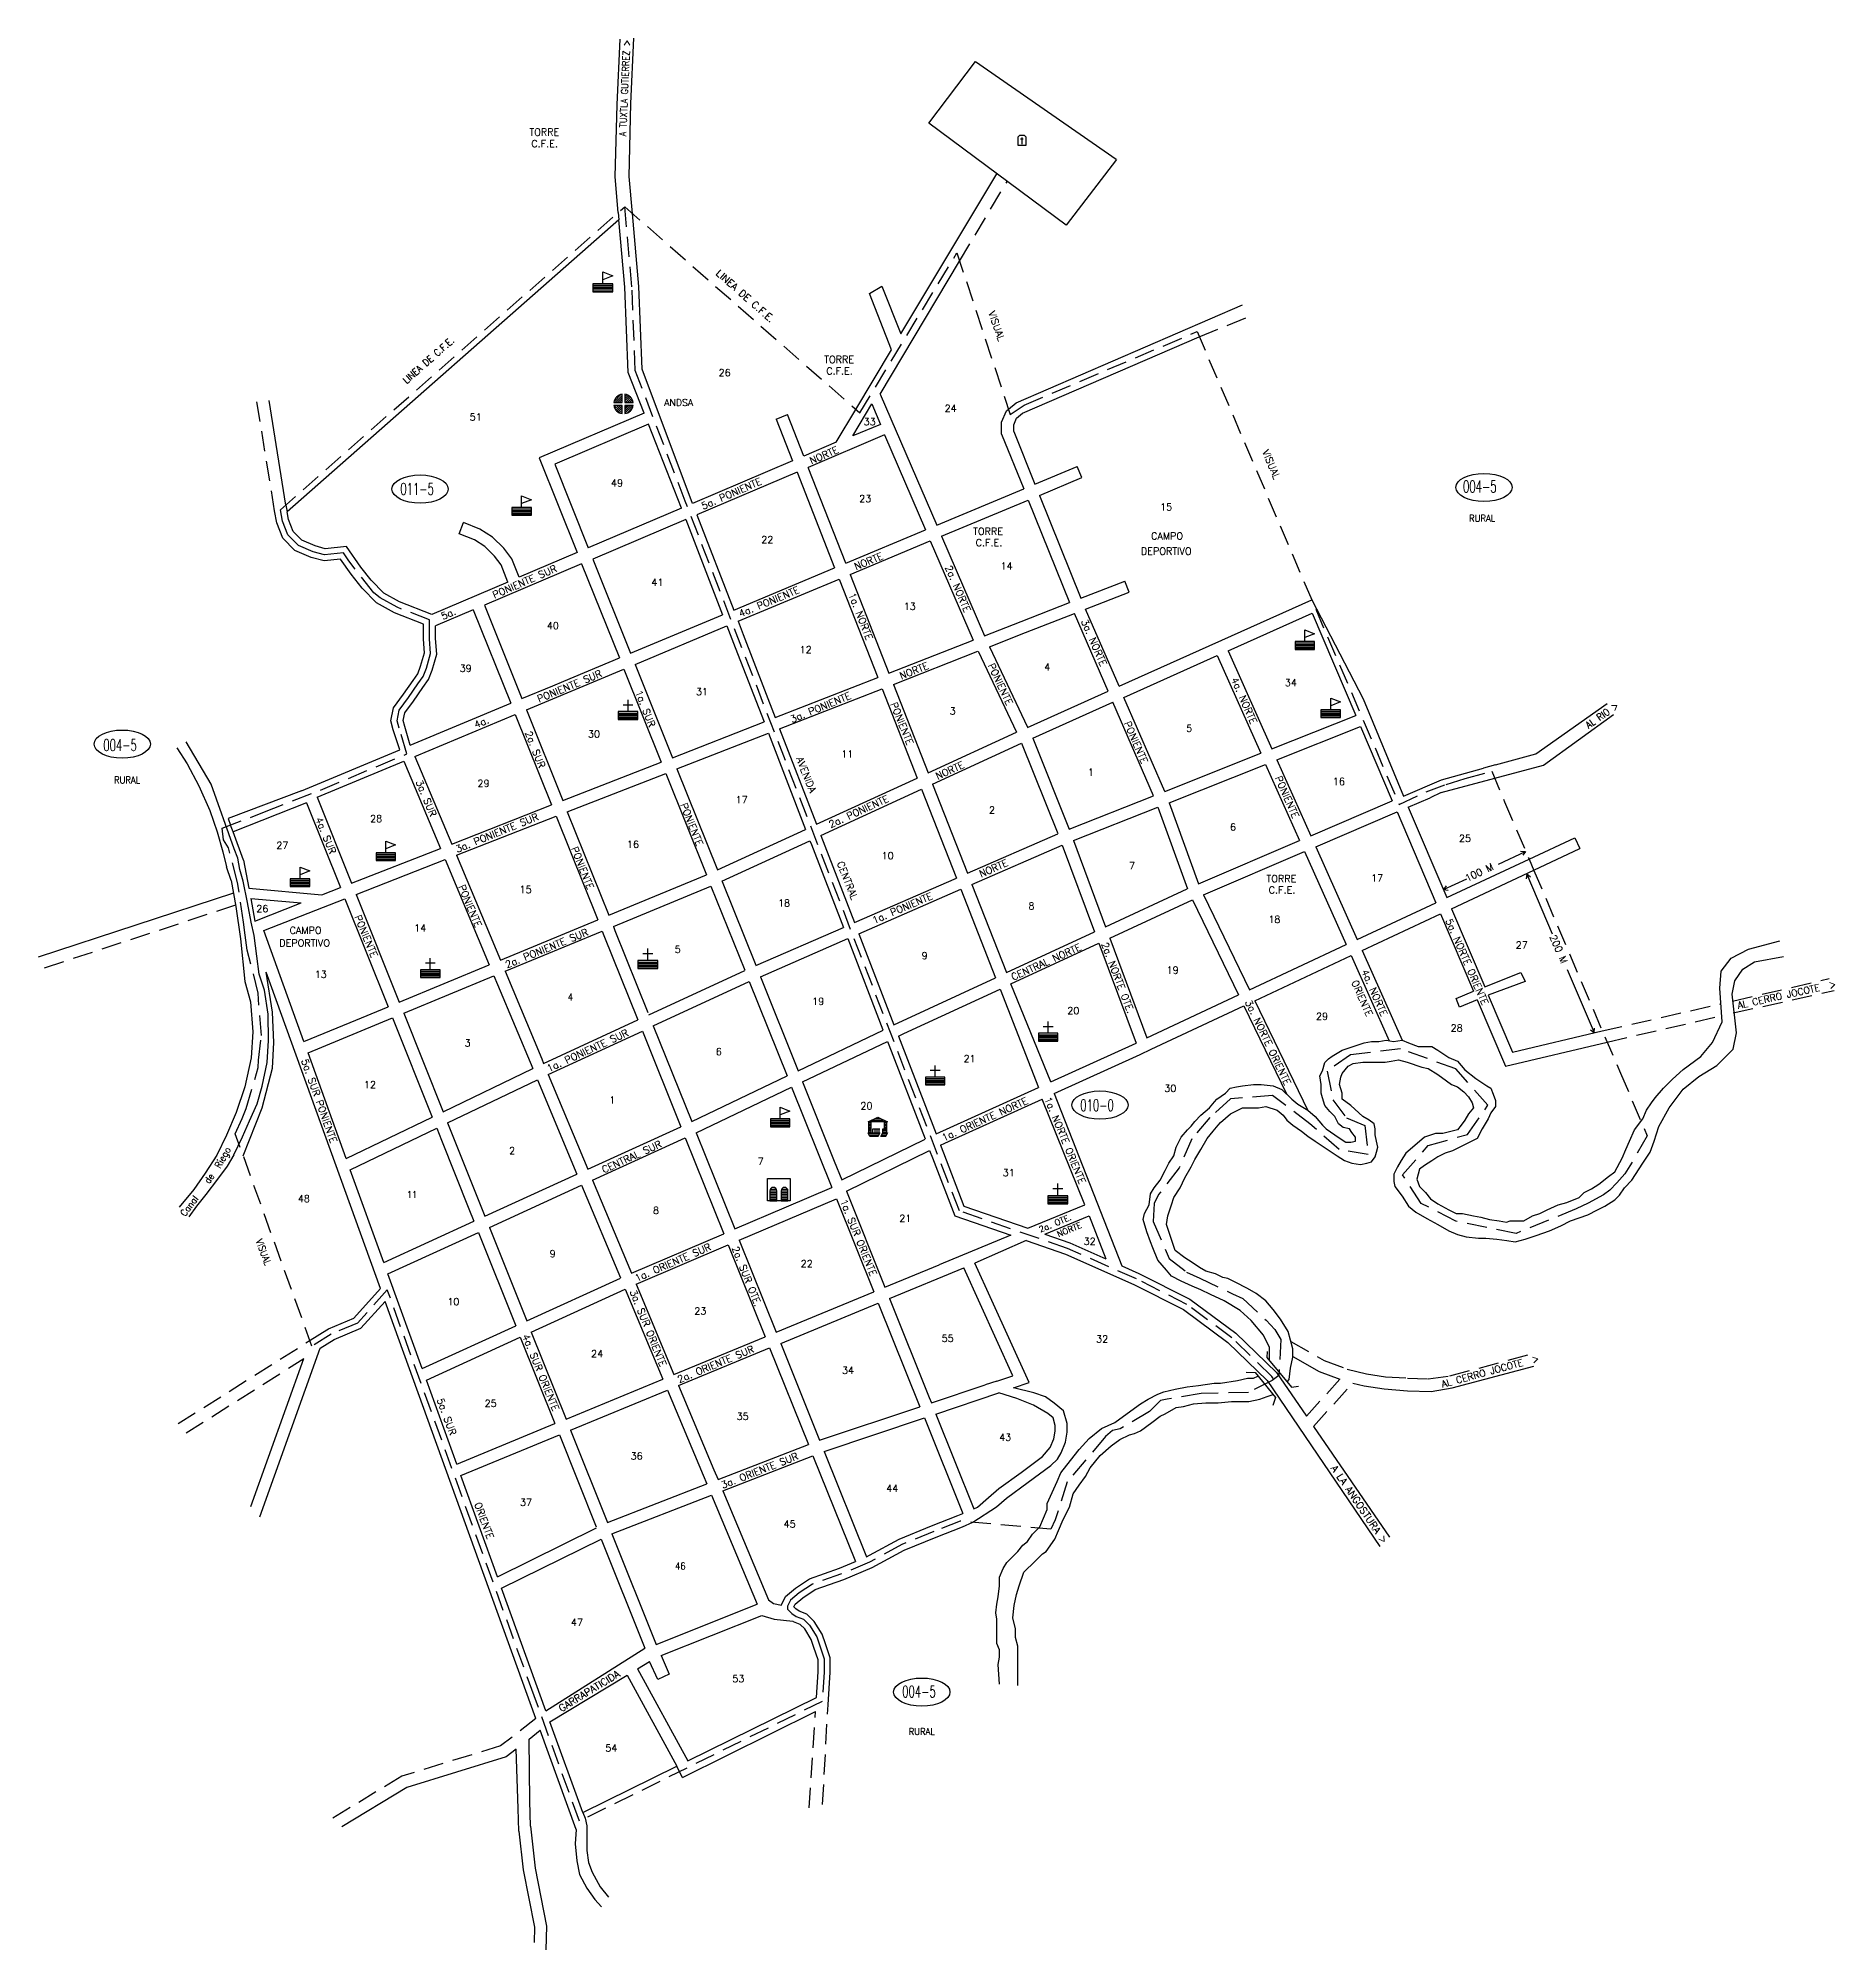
# Model space of a CAD drawing. Extents: x 510255 to 512040, y 1827586 to 1829486.
import ezdxf

# ---------------------------------------------------------------- set-up
doc = ezdxf.new("R2010")
doc.units = 0
doc.header["$LTSCALE"] = 80
doc.linetypes.add('HIDDEN', pattern=[0.375, 0.25, -0.125])
doc.layers.get('0').update_dxf_attribs({"linetype": 'CONTINUOUS'})
for name, color, linetype in [('4', 9, 'CONTINUOUS'), ('6', 10, 'CONTINUOUS'), ('9', 5, 'CONTINUOUS'), ('A', 3, 'CONTINUOUS'), ('C', 1, 'CONTINUOUS'), ('D', 6, 'CONTINUOUS'), ('F', 15, 'CONTINUOUS')]:
    doc.layers.add(name, color=color, linetype=linetype)
doc.styles.add('ROMANS', font='ROMANS', dxfattribs={"height": 7})

msp = doc.modelspace()

# ---------------------------------------------------------------- texts
at = {"layer": '4', "color": 9, "linetype": 'CONTINUOUS', "style": 'ROMANS'}
for s, height, width, p in [('011-5', 11.660652, 0.63, (510614.649881, 1829032.153031)), ('004-5', 11.660652, 0.63, (511670.805396, 1829034.554453)), ('RURAL', 6.802047, 0.9, (511676.827671, 1829005.459515)), ('004-5', 11.660652, 0.63, (510319.406241, 1828777.546525)), ('RURAL', 6.802047, 0.9, (510330.120847, 1828745.237264)), ('010-0', 11.660652, 0.63, (511290.359849, 1828419.596885)), ('004-5', 11.660652, 0.63, (511113.414116, 1827836.91995)), ('RURAL', 6.802047, 0.9, (511119.870574, 1827799.675729))]:
    msp.add_text(s, height=height, dxfattribs=dict(at, width=width)).set_placement(p)
at = {"layer": '9', "color": 5, "style": 'ROMANS', "width": 0.9}
for s, rotation, p in [('Riego', 60.92095, (510435.653095, 1828362.151973)), ('de', 53.840264, (510424.622683, 1828346.843653)), ('Canal', 52.689339, (510400.72347, 1828314.390015))]:
    msp.add_text(s, height=6.802047, rotation=rotation, dxfattribs=at).set_placement(p)
at = {"layer": 'C', "color": 1, "style": 'ROMANS'}
for s, p in [('26', (510930.880438, 1829150.132897)), ('24', (511155.514894, 1829114.569535)), ('51', (510683.598463, 1829106.061849)), ('33', (511075.013961, 1829101.353747)), ('49', (510824.077338, 1829040.245466)), ('23', (511070.643526, 1829024.888436)), ('15', (511369.751968, 1829016.468714)), ('22', (510973.324537, 1828984.023423)), ('14', (511211.223643, 1828957.872319)), ('41', (510864.100985, 1828941.592414)), ('13', (511114.899553, 1828917.670152)), ('40', (510760.195487, 1828898.462946)), ('12', (511011.528957, 1828874.783096)), ('39', (510673.648549, 1828856.170581)), ('4', (511254.457376, 1828857.547131)), ('34', (511493.674678, 1828841.926697)), ('31', (510908.368914, 1828833.113749)), ('3', (511160.658423, 1828813.862753)), ('30', (510801.006374, 1828790.949897)), ('5', (511395.640524, 1828796.541039)), ('11', (511052.89039, 1828771.173745)), ('1', (511297.950123, 1828752.981116)), ('29', (510691.29948, 1828742.033309)), ('16', (511541.391927, 1828743.727044)), ('17', (510947.910746, 1828725.578304)), ('2', (511199.720793, 1828715.482155)), ('28', (510584.61704, 1828706.921501)), ('6', (511439.104516, 1828698.408894)), ('27', (510491.456229, 1828680.408603)), ('16', (510839.800366, 1828681.287062)), ('10', (511093.007542, 1828669.949966)), ('25', (511666.706526, 1828687.241225)), ('7', (511338.746666, 1828660.03473)), ('15', (510733.078459, 1828636.389062)), ('17', (511579.487991, 1828647.89799)), ('26', (510471.43346, 1828617.27394)), ('18', (510990.053229, 1828622.961988)), ('8', (511238.910133, 1828619.996071)), ('14', (510628.365579, 1828598.103444)), ('18', (511477.322106, 1828606.786997)), ('5', (510887.406614, 1828576.892008)), ('27', (511723.193564, 1828581.141267)), ('9', (511132.699807, 1828570.772425)), ('19', (511376.249652, 1828556.231164)), ('13', (510529.541256, 1828551.975352)), ('19', (511023.907355, 1828525.122194)), ('20', (511277.484611, 1828516.022824)), ('29', (511524.745165, 1828510.446192)), ('28', (511658.410123, 1828498.72085)), ('3', (510678.442192, 1828483.954388)), ('6', (510928.182261, 1828475.348025)), ('21', (511174.358759, 1828468.369852)), ('12', (510578.435261, 1828442.314603)), ('1', (510822.367173, 1828427.233435)), ('30', (511373.789127, 1828438.855656)), ('20', (511071.92022, 1828421.381855)), ('2', (510722.757506, 1828376.778736)), ('7', (510969.846519, 1828366.350915)), ('31', (511213.321636, 1828355.097809)), ('48', (510512.716859, 1828329.090066)), ('8', (510865.810489, 1828317.49361)), ('21', (511110.522668, 1828309.524648)), ('9', (510763.139405, 1828274.559489)), ('32', (511293.717633, 1828286.649149)), ('22', (511012.579648, 1828264.596396)), ('10', (510661.393419, 1828226.746421)), ('23', (510906.755189, 1828217.483943)), ('55', (511152.681092, 1828190.422559)), ('32', (511306.145452, 1828189.544231)), ('24', (510804.223379, 1828174.95469)), ('34', (511053.575743, 1828158.397082)), ('25', (510698.344388, 1828125.63911)), ('35', (510948.876096, 1828112.818151)), ('43', (511209.747304, 1828091.981286)), ('36', (510843.510431, 1828073.520539)), ('37', (510733.541321, 1828027.332578)), ('44', (511097.426857, 1828041.328833)), ('45', (510995.639604, 1828005.742528)), ('47', (510784.120648, 1827907.971357)), ('53', (510944.570527, 1827851.955634)), ('54', (510818.410527, 1827783.165437))]:
    msp.add_text(s, height=7, dxfattribs=at).set_placement(p)
at = {"layer": 'C', "color": 1, "style": 'ROMANS', "width": 0.9}
for s, p in [('4', (510781.012493, 1828529.621443)), ('11', (510621.064756, 1828333.375361)), ('46', (510887.653319, 1827964.20465))]:
    msp.add_text(s, height=6.802047, dxfattribs=at).set_placement(p)
at = {"layer": 'D', "color": 6, "style": 'ROMANS', "width": 0.9}
for s, rotation, p in [('A TUXTLA GUTIERREZ >', 87.553987, (510838.979145, 1829388.208491)), ('LINEA DE C.F.E.', 41.513606, (510620.829263, 1829142.002413)), ('AL RIO >', 35.044089, (511795.59868, 1828799.490459)), ('VISUAL', 290.578708, (510470.818884, 1828290.966799))]:
    msp.add_text(s, height=6.802047, rotation=rotation, dxfattribs=at).set_placement(p)
at = {"layer": 'D', "linetype": 'CONTINUOUS', "style": 'ROMANS'}
for s, p in [('TORRE', (510742.898014, 1829389.056283)), ('C.F.E.', (510744.8686, 1829377.724067)), ('TORRE', (511035.899324, 1829163.133346)), ('C.F.E.', (511037.964728, 1829151.784906)), ('TORRE', (511183.872738, 1828992.402855)), ('C.F.E.', (511186.45768, 1828981.048449)), ('CAMPO', (511360.78661, 1828987.823057)), ('DEPORTIVO', (511350.61275, 1828972.653897)), ('TORRE', (511475.402558, 1828647.262222)), ('C.F.E.', (511477.707853, 1828635.86459)), ('CAMPO', (510504.535517, 1828595.867649)), ('DEPORTIVO', (510494.277238, 1828583.365712))]:
    msp.add_text(s, height=7, dxfattribs=at).set_placement(p)
for s, height, rotation, p in [('LINEA DE C.F.E.', 7, 318.464089, (510927.680246, 1829251.441987)), ('VISUAL', 7, 289.419724, (511198.88994, 1829213.362799)), ('NORTE', 7, 23.565586, (511023.34013, 1829062.297106)), ('VISUAL', 7, 292.898332, (511471.027576, 1829075.084524)), ('5a. PONIENTE', 7, 23.565586, (510915.670851, 1829017.272707)), ('PONIENTE SUR', 7, 23.565586, (510708.28109, 1828928.965719)), ('NORTE', 7, 22.539383, (511067.490974, 1828957.222524)), ('2a. NORTE', 7, 293.144646, (511155.839186, 1828960.188795)), ('4a. PONIENTE', 7, 22.539383, (510952.764723, 1828910.41982)), ('1a. NORTE', 7, 291.353369, (511059.923243, 1828933.117006)), ('5a.', 7, 23.565586, (510657.095532, 1828907.772041)), ('3a. NORTE', 7, 293.518499, (511291.020422, 1828906.469263)), ('PONIENTE SUR', 7, 22.539383, (510752.484211, 1828825.647258)), ('NORTE', 7, 21.707602, (511112.498964, 1828848.604928)), ('PONIENTE', 7, 295.122059, (511198.346403, 1828862.746695)), ('4a. NORTE', 7, 293.668503, (511440.07992, 1828848.913358)), ('1a. SUR', 7, 291.61338, (510847.791627, 1828836.230499)), ('3a. PONIENTE', 7, 22.539383, (511003.950281, 1828805.334503)), ('PONIENTE', 7, 292.208144, (511101.47509, 1828824.289378)), ('4a. ', 7, 22.539383, (510689.844403, 1828800.038231)), ('2a. SUR', 7, 291.61338, (510738.360434, 1828795.609285)), ('PONIENTE', 7, 293.518499, (511333.61898, 1828805.207839)), ('AVENIDA', 7, 291.61338, (511007.945888, 1828770.053792)), ('NORTE', 7, 24.660882, (511148.613535, 1828748.843077)), ('PONIENTE', 7, 293.668503, (511483.754053, 1828750.849664)), ('3a. SUR ', 7, 292.557946, (510629.783282, 1828747.020404)), ('2a. PONIENTE', 7, 24.660882, (511042.465075, 1828700.882139)), ('3a. PONIENTE SUR', 7, 22.179054, (510671.261234, 1828676.374813)), ('PONIENTE', 7, 291.61338, (510892.799617, 1828724.080624)), ('4a. SUR', 7, 292.438715, (510530.059695, 1828709.931468)), ('PONIENTE', 7, 291.61338, (510784.250934, 1828680.810199)), ('CENTRAL', 7, 291.61338, (511048.423026, 1828666.229624)), ('NORTE', 7, 23.803562, (511191.856507, 1828651.744748)), ('100 M', 7, 25.168583, (511674.790641, 1828647.345297)), ('PONIENTE', 7, 292.557946, (510672.143744, 1828642.818157)), ('1a. PONIENTE', 7, 23.145274, (511085.472687, 1828605.613637)), ('PONIENTE', 7, 292.438715, (510568.890118, 1828612.793781)), ('5a. NORTE ORIENTE', 7, 293.502989, (511653.1356, 1828609.057551)), ('2a. PONIENTE SUR', 7, 22.179054, (510720.681773, 1828561.575727)), ('CENTRAL NORTE', 7, 24.216671, (511223.655321, 1828549.294687)), ('2a. NORTE OTE.', 7, 290.821095, (511311.205565, 1828585.681961)), ('200 M', 7, 293.566538, (511756.628464, 1828592.992488)), ('ORIENTE', 7, 293.679056, (511559.647598, 1828547.921281)), ('4a. NORTE', 7, 293.679056, (511569.680976, 1828558.493002)), ('3a. NORTE ORIENTE', 7, 295.51113, (511453.98734, 1828528.075605)), ('1a. PONIENTE SUR', 7, 24.571952, (510762.199581, 1828458.408977)), ('5a. SUR PONIENTE', 7, 289.519905, (510516.055742, 1828469.926813)), ('1a. ORIENTE NORTE', 7, 24.216671, (511154.819571, 1828389.523801)), ('1a. NORTE ORIENTE', 7, 292.304184, (511254.585342, 1828431.930477)), ('CENTRAL SUR', 7, 24.637341, (510816.915177, 1828357.73901)), ('1a. SUR ORIENTE', 7, 291.930805, (511051.577332, 1828330.352393)), ('2a. OTE.', 6, 22.516016, (511250.829143, 1828298.955705)), ('NORTE', 6, 22.516016, (511268.803685, 1828294.209447)), ('1a. ORIENTE SUR', 7, 23.275008, (510849.509803, 1828250.016649)), ('2a. SUR OTE.', 7, 291.688047, (510943.956707, 1828283.569011)), ('3a. SUR ORIENTE', 7, 292.090915, (510842.445585, 1828240.285706)), ('4a. SUR ORIENTE', 7, 292.116941, (510735.692977, 1828196.132211)), ('2a. ORIENTE SUR', 7, 22.569713, (510891.857842, 1828149.346682)), ('5a. SUR', 7, 290.280277, (510650.77291, 1828132.804427)), ('3a. ORIENTE SUR', 7, 21.388671, (510935.120224, 1828044.26709)), ('A LA ANGOSTURA >', 7, 304.282726, (511539.043714, 1828064.798498)), ('ORIENTE', 7, 290.280277, (510688.078348, 1828029.292114)), ('GARRAPATICIDA', 7, 31.483, (510774.715276, 1827822.312245))]:
    msp.add_text(s, height=height, rotation=rotation, dxfattribs=at).set_placement(p)
at = {"layer": 'D', "color": 6, "style": 'ROMANS'}
msp.add_text('ANDSA', height=6.802047, dxfattribs=at).set_placement((510876.883537, 1829120.450839))
at = {"layer": 'D', "color": 6, "linetype": 'CONTINUOUS', "style": 'ROMANS'}
for rotation, p in [(12.491168, (511944.397872, 1828521.281332)), (15.260299, (511650.420406, 1828144.771779))]:
    msp.add_text('AL CERRO JOCOTE  >', height=6.802047, rotation=rotation, dxfattribs=at).set_placement(p)

# ---------------------------------------------------------------- blocks, each defined once
blk = doc.blocks.new('ESC')
for p, q in [((0, -2), (0, 10)), ((0, 10), (10, 6)), ((10, 6), (0, 2)), ((-10, -3.5), (10, -3.5)), ((-10, -5), (10, -5)), ((-10, -6.5), (10, -6.5)), ((-10, -8), (10, -8)), ((-10, -9.5), (10, -9.5))]:
    blk.add_line(p, q)
blk.add_lwpolyline([(-10, -2), (-10, -10), (10, -10), (10, -2)], close=True)
blk = doc.blocks.new('PAL')
for p, q in [((-7.598076, 0.5), (-2.401924, 0.5)), ((2.401924, 0.5), (7.598076, 0.5)), ((-8, -1), (-2, -1)), ((-8, -2.5), (-2, -2.5)), ((-8, -4), (-2, -4)), ((-8, -5.5), (-2, -5.5)), ((-8, -7), (-2, -7)), ((-8, -8.5), (-2, -8.5)), ((-8, -10), (-2, -10)), ((2, -1), (8, -1)), ((2, -2.5), (8, -2.5)), ((2, -4), (8, -4)), ((2, -5.5), (8, -5.5)), ((2, -7), (8, -7)), ((2, -8.5), (8, -8.5)), ((2, -10), (8, -10))]:
    blk.add_line(p, q)
blk.add_lwpolyline([(-10, -10), (-10, 10), (10, 10), (10, -10)], close=True)
for points in [[(-2, -10), (-2, -1, 1), (-8, -1), (-8, -10)], [(8, -10), (8, -1, 1), (2, -1), (2, -10)]]:
    blk.add_lwpolyline(points, format="xyb")
blk = doc.blocks.new('ELL')
blk.add_circle((0, 0), 1)
blk = doc.blocks.new('SME')
for p, q in [((-9.88686, 1.5), (-1.498153, 1.506218)), ((-9.650157, 2.621921), (-2.621921, 9.650157)), ((-8.64984, 1.500917), (-1.499727, 8.65103)), ((-6.526947, 1.50249), (-1.49926, 6.530177)), ((-4.404053, 1.504064), (-1.498793, 4.409324)), ((-2.281159, 1.505637), (-1.498325, 2.288471)), ((-1.498153, 1.506218), (-1.5, 9.88686)), ((1.5, 9.88686), (1.524648, 1.506218)), ((1.507269, 7.415385), (3.47039, 9.378507)), ((1.513489, 5.300286), (4.919461, 8.706257)), ((1.51971, 3.185186), (6.189124, 7.8546)), ((1.524648, 1.506218), (9.88686, 1.5)), ((1.961737, 1.505893), (7.295316, 6.839471)), ((4.081481, 1.504317), (8.241248, 5.664083)), ((6.201226, 1.50274), (9.018655, 4.32017)), ((8.32097, 1.501164), (9.604462, 2.784657)), ((-1.498153, -1.433517), (-9.88686, -1.5)), ((-9.835546, -1.806109), (-9.526582, -1.497145)), ((-9.378507, -3.47039), (-7.388315, -1.480198)), ((-8.706257, -4.919461), (-5.250048, -1.463252)), ((-7.8546, -6.189124), (-3.111781, -1.446305)), ((-6.839471, -7.295316), (-1.498267, -1.954111)), ((-5.664083, -8.241248), (-1.49873, -4.075895)), ((-4.32017, -9.018655), (-1.499194, -6.197679)), ((-2.784656, -9.604462), (-1.499657, -8.319463)), ((-1.5, -9.88686), (-1.498153, -1.433517)), ((1.524648, -1.433517), (1.5, -9.88686)), ((1.500949, -9.561497), (9.565005, -1.497441)), ((1.507152, -7.433974), (7.460417, -1.480709)), ((1.513356, -5.30645), (5.355829, -1.463976)), ((1.519559, -3.178927), (3.251241, -1.447244)), ((9.88686, -1.5), (1.524648, -1.433517)), ((4.033158, -9.150609), (9.150609, -4.033158))]:
    blk.add_line(p, q)
for start, end in [(98.626927, 171.373073), (8.626927, 81.373073), (188.626927, 261.373073), (278.626927, 351.373073)]:
    blk.add_arc((0, 0), 10, start, end)
blk = doc.blocks.new('IGL')
for p, q in [((-5, 5), (5, 5)), ((0, -2), (0, 10)), ((-10, -3.5), (10, -3.5)), ((-10, -5), (10, -5)), ((-10, -6.5), (10, -6.5)), ((-10, -8), (10, -8)), ((-10, -9.5), (10, -9.5))]:
    blk.add_line(p, q)
blk.add_lwpolyline([(-10, -2), (-10, -10), (10, -10), (10, -2)], close=True)
blk = doc.blocks.new('PLZ')
for p, q in [((-9, 5.5), (9, 5.5)), ((-9, 4), (-7, 4)), ((-9, 2.5), (-7, 2.5)), ((-9, 1), (-7, 1)), ((-6, 7), (6, 7)), ((-3, 8.5), (3, 8.5)), ((7, 4), (9, 4)), ((7, 2.5), (9, 2.5)), ((7, 1), (9, 1)), ((-9.75, -6.5), (1.75, -6.5)), ((-9, -0.5), (-7, -0.5)), ((-9, -2), (-7, -2)), ((-9, -3.5), (-7, -3.5)), ((-9, -5), (-7, -5)), ((-9, -8), (1, -8)), ((-8.25, -9.5), (0.25, -9.5)), ((-5, -2), (2, -2)), ((-5, -6), (-5, -2)), ((-3, -2), (-3, -6)), ((-1, -2), (-1, -6)), ((1, -2), (1, -6)), ((3.25, -9.5), (8.25, -9.5)), ((4, -8), (9, -8)), ((4.75, -6.5), (9.75, -6.5)), ((5, -3.5), (9, -3.5)), ((5, -5), (9, -5)), ((7, -0.5), (9, -0.5)), ((7, -2), (9, -2))]:
    blk.add_line(p, q)
blk.add_lwpolyline([(0, 10), (10, 5), (9, 5), (9, -6), (10, -6), (8, -10), (3, -10), (5, -6), (5, -2), (7, -2), (7, 5), (-7, 5), (-7, -6), (2, -6), (0, -10), (-8, -10), (-10, -6), (-9, -6), (-9, 5), (-10, 5)], close=True)
blk = doc.blocks.new('CEM')
at = {"layer": 'A'}
for p, q in [((-3.774444, 3.46086), (-2.150444, 5.05986)), ((-3.774444, -4.94014), (-3.774444, 3.46086)), ((-2.150444, 5.05986), (2.290556, 5.05986)), ((-1.312444, 1.50686), (1.402556, 1.50686)), ((0.057556, 2.77586), (0.057556, -3.67114)), ((2.290556, 5.05986), (3.889556, 3.46086)), ((3.889556, 3.46086), (3.889556, -4.94014)), ((3.889556, -4.94014), (-3.774444, -4.94014))]:
    blk.add_line(p, q, dxfattribs=at)

# ---------------------------------------------------------------- linework, layer by layer
at = {"layer": '4', "linetype": 'HIDDEN'}
msp.add_lwpolyline([(510613.433311, 1828800.336755), (510611.347897, 1828807.64033), (510613.433311, 1828818.074008), (510622.817675, 1828830.594422), (510632.202039, 1828844.158203), (510637.415575, 1828851.461778), (510640.543696, 1828859.808721), (510644.714525, 1828874.41587), (510643.671818, 1828889.02302), (510643.671818, 1828907.803641), (510611.347897, 1828920.324055), (510594.664583, 1828929.714365), (510588.359902, 1828934.679478), (510563.451098, 1828966.543238), (510558.169834, 1828974.579181), (510539.401106, 1828972.492446), (510527.931328, 1828975.622549), (510513.333428, 1828981.882756), (510502.906357, 1828992.316434), (510497.692822, 1829005.880216), (510495.607407, 1829017.357262), (510837.775105, 1829318.436045), (511071.285489, 1829113.531956), (511167.815996, 1829272.473801), (511220.752081, 1829111.973702), (511234.764574, 1829121.323222), (511406.510412, 1829194.317739), (511607.387505, 1828724.393815), (511634.041599, 1828736.878536), (511653.918482, 1828744.237555), (511673.059177, 1828750.12477), (511699.561683, 1828757.483788), (511712.120319, 1828726.931998), (511736.453263, 1828669.889519), (511741.164439, 1828658.845348), (511811.689906, 1828493.516094), (511827.271796, 1828457.408201), (511853.875686, 1828394.97056), (511836.525325, 1828365.197054), (511831.609389, 1828357.392352), (511823.512551, 1828348.431392), (511816.861583, 1828340.915749), (511810.499783, 1828336.290742), (511795.173629, 1828328.196972), (511783.388366, 1828322.625381), (511723.774138, 1828298.169833), (511663.564347, 1828310.234252), (511629.355166, 1828327.941213), (511610.627239, 1828356.337691), (511636.244988, 1828385.457355), (511675.203364, 1828396.529735), (511695.603974, 1828425.564318), (511663.705581, 1828461.573803), (511608.585306, 1828481.54901), (511559.107573, 1828475.523607), (511535.885693, 1828459.48933), (511541.570774, 1828430.88015), (511554.911401, 1828412.832867), (511573.299006, 1828405.304941), (511576.375518, 1828376.653221), (511547.596177, 1828381.402416), (511518.476514, 1828407.020165), (511481.488603, 1828435.118862), (511439.794037, 1828431.829648), (511419.223266, 1828413.229342), (511401.303604, 1828392.063007), (511388.728701, 1828363.156045), (511368.285551, 1828336.730032), (511363.997746, 1828327.934675), (511363.001388, 1828310.011311), (511378.841553, 1828273.194982), (511396.100616, 1828259.683431), (511409.250009, 1828253.704461), (511441.525793, 1828238.159139), (511451.880221, 1828233.535212), (511474.996976, 1828211.851671), (511483.763487, 1828202.667194), (511489.741606, 1828192.709767), (511487.748897, 1828156.863038), (511480.973973, 1828152.061972), (511457.601393, 1828139.882606), (511410.647148, 1828139.116881), (511376.82083, 1828133.346719), (511370.179348, 1828131.969477), (511359.219475, 1828121.016308), (511359.219475, 1828121.016308), (511330.121772, 1828103.892616), (511322.354449, 1828102.097202), (511315.379979, 1828096.122748), (511277.450272, 1828051.107789), (511265.562379, 1828013.476121), (511261.254306, 1828004.010105), (511171.102588, 1828012.111245), (511144.913015, 1828001.919802), (511112.903537, 1827988.816519), (511080.894059, 1827971.345476), (511053.24951, 1827959.698113), (511024.149984, 1827949.506671), (511011.055198, 1827940.771149), (511002.32534, 1827933.491547), (510999.415388, 1827927.667866), (510999.415388, 1827924.756025), (511003.780317, 1827920.388264), (511008.145245, 1827917.476423), (511015.420127, 1827914.564583), (511021.240032, 1827908.740901), (511028.514913, 1827897.093539), (511031.424866, 1827888.358017), (511035.789795, 1827875.254734), (511035.789795, 1827862.151451), (511033.912873, 1827833.04029), (510792.615239, 1827714.08586), (510747.575418, 1827838.675398), (510601.720515, 1828241.910439), (510571.935165, 1828208.935668), (510546.019635, 1828198.075989), (510526.769301, 1828185.910488), (510450.618886, 1828397.174799), (510457.583207, 1828412.273577), (510461.561088, 1828422.195722), (510473.517311, 1828463.021167), (510473.833289, 1828470.345798), (510476.50637, 1828494.884923), (510473.649733, 1828530.832756), (510473.517311, 1828536.70611), (510462.557438, 1828579.523035), (510460.564737, 1828594.459173), (510458.745998, 1828607.452059), (510452.943691, 1828646.94117), (510443.759168, 1828681.189869), (510438.777407, 1828689.155811), (510437.702318, 1828700.814812), (510479.663864, 1828717.004366), (510535.336446, 1828738.69528), (510621.210584, 1828774.700057)], close=True, dxfattribs=at)
msp.add_lwpolyline([(511482.202076, 1828153.904734), (511480.823273, 1828155.916883), (511441.056632, 1828194.407316), (511396.157933, 1828227.595531), (511346.169717, 1828252.872957), (511277.836436, 1828283.06974), (511170.246997, 1828320.454126), (510897.819131, 1829025.730906), (510848.156212, 1829155.606534), (510844.768015, 1829238.82531), (510837.775105, 1829318.436045)], dxfattribs=at)
at = {"layer": '6', "linetype": 'CONTINUOUS'}
for p, q in [((510830.27632, 1829419.995225), (510833.288835, 1829484.907086)), ((510843.568746, 1829421.049875), (510846.677797, 1829485.910878)), ((510828.149663, 1829348.018523), (510830.27632, 1829419.995225)), ((510842.16157, 1829348.496663), (510843.568746, 1829421.049875)), ((510831.252304, 1829312.696529), (510828.149663, 1829348.018523)), ((510845.388916, 1829311.754967), (510842.16157, 1829348.496663)), ((511520.506044, 1828927.640867), (511571.433211, 1828829.251769)), ((511571.433211, 1828829.251769), (511611.520373, 1828732.687342)), ((511702.927058, 1828763.775056), (511691.265584, 1828760.528924)), ((511781.881539, 1828691.360877), (511786.979292, 1828680.497491)), ((510749.401582, 1827815.987147), (510599.476348, 1828230.475154)), ((510894.935327, 1827757.432397), (511027.257582, 1827823.069909)), ((510789.27565, 1827705.750048), (510753.529521, 1827804.574918))]:
    msp.add_line(p, q, dxfattribs=at)
at = {"layer": '6', "linetype": 'HIDDEN'}
for p, q in [((511408.708974, 1829189.174512), (511455.929611, 1829208.471564)), ((510393.939432, 1828109.064655), (510525.18, 1828192.004)), ((510401.930437, 1828099.919428), (510518.605, 1828173.653))]:
    msp.add_line(p, q, dxfattribs=at)
at = {"layer": '6'}
for p, q in [((511743.290544, 1828774.647828), (511813.962808, 1828824.688389)), ((511702.927058, 1828763.775056), (511743.290544, 1828774.647828)), ((511649.294358, 1828748.845656), (511691.265584, 1828760.528924)), ((511611.520373, 1828732.687342), (511649.294358, 1828748.845656)), ((510575.49, 1828203.92), (510599.476348, 1828230.475154)), ((510548.801, 1828192.736), (510575.49, 1828203.92)), ((510474.979585, 1828016.319048), (510535.083085, 1828184.066422)), ((510535.084, 1828184.067), (510548.801, 1828192.736)), ((510465.939025, 1828026.665429), (510518.605, 1828173.653)), ((511476.216, 1828152.026), (511588.23556, 1827986.940912)), ((511485.431, 1828159.807), (511515.142281, 1828116.448221)), ((511522.115466, 1828106.271993), (511597.572901, 1827996.274717))]:
    msp.add_line(p, q, dxfattribs=at)
at = {"layer": '6', "color": 10}
for p, q in [((511750.917846, 1828763.467313), (511820.223224, 1828813.947015)), ((510516.522583, 1828738.076227), (510613.999748, 1828778.826135))]:
    msp.add_line(p, q, dxfattribs=at)
at = {"layer": '6', "color": 10, "linetype": 'CONTINUOUS'}
for p, q in [((511702.444217, 1828750.471329), (511750.917846, 1828763.467313)), ((510516.522583, 1828738.076227), (510443.591659, 1828710.381364)), ((510443.591659, 1828710.381364), (510445.88197, 1828703.970676)), ((510894.935327, 1827757.432397), (510892.005444, 1827763.083047)), ((510798.28003, 1827716.878478), (510799.853209, 1827709.291244)), ((510799.853209, 1827709.291244), (510800.100651, 1827684.663744)), ((510789.27565, 1827705.750048), (510788.50203, 1827691.409572)), ((510788.50203, 1827691.409572), (510789.963778, 1827674.459766)), ((510789.963778, 1827674.459766), (510792.594915, 1827660.870702)), ((510800.100651, 1827684.663744), (510801.57299, 1827672.889518)), ((510801.57299, 1827672.889518), (510805.253829, 1827663.322957)), ((510792.594915, 1827660.870702), (510800.049807, 1827647.427751)), ((510805.253829, 1827663.322957), (510813.351676, 1827648.605176)), ((510800.049807, 1827647.427751), (510807.79705, 1827636.176591)), ((510807.79705, 1827636.176591), (510814.521066, 1827628.724523)), ((510813.351676, 1827648.605176), (510821.449524, 1827638.302727))]:
    msp.add_line(p, q, dxfattribs=at)
at = {"layer": '6', "linetype": 'CONTINUOUS'}
for points in [[(511112.199579, 1829191.978481), (511207.509279, 1829351.272563)], [(511102.783153, 1829176.240513), (511080.78815, 1829232.363311), (511093.300635, 1829239.666886), (511112.199579, 1829191.978481)], [(511219.029076, 1829117.197784), (511226.5555, 1829123.4736), (511451.57775, 1829220.787843)], [(511067.260999, 1829116.871226), (511102.783153, 1829176.240513)], [(510500.865042, 1829021.983539), (510484.125182, 1829125.973294)], [(510607.663892, 1828798.689393), (510605.179349, 1828807.390804), (510607.816316, 1828820.58399), (510617.948293, 1828834.101853), (510627.292969, 1828847.608272), (510632.073924, 1828854.30585), (510634.840562, 1828861.688225), (510638.654352, 1828875.044949), (510637.671818, 1828888.809142), (510637.671818, 1828903.693315), (510608.779699, 1828914.884448), (510591.003277, 1828924.890021), (510576.589989, 1828939.312442), (510565.850435, 1828953.282709), (510555.310133, 1828968.224265), (510538.926099, 1828966.402664), (510525.949603, 1828969.943951), (510509.906435, 1828976.823951), (510497.76254, 1828988.975541), (510491.890188, 1829004.253331), (510489.704068, 1829016.284608)], [(511736.39782, 1828670.01949), (511781.881539, 1828691.360877)], [(511741.059556, 1828659.09122), (511786.979292, 1828680.497491)], [(510448.689666, 1828636.166059), (510254.770792, 1828572.479397)], [(511501.736759, 1828175.642887), (511527.838904, 1828160.817401), (511548.359564, 1828153.116567)], [(511561.209546, 1828149.427698), (511572.383168, 1828146.632265), (511592.475481, 1828143.61623), (511615.616946, 1828141.602468), (511639.131617, 1828141.106331), (511659.99048, 1828144.63449), (511741.176872, 1828166.198863)], [(511039.737753, 1827829.602358), (511041.789795, 1827861.958229), (511041.789795, 1827876.227801), (511037.117335, 1827890.254276), (511033.981856, 1827899.666814), (511025.967007, 1827912.498894), (511018.793369, 1827919.677187), (511010.955046, 1827922.81455), (511007.604312, 1827925.049822), (511005.74447, 1827926.910871), (511007.131689, 1827929.68711), (511014.651571, 1827935.957744), (511026.848885, 1827944.094562), (511055.408012, 1827954.096743), (511083.502776, 1827965.933792), (511115.485296, 1827983.390123), (511147.137666, 1827996.347221), (511173.373602, 1828006.556705), (511183.688531, 1828010.980257)], [(510742.718804, 1827795.614916), (510753.529521, 1827804.574918)], [(510729.909585, 1827785.677567), (510719.976831, 1827777.971771), (510620.982618, 1827747.557588), (510556.597625, 1827708.507844)], [(510732.484925, 1827703.987884), (510731.694578, 1827726.720089), (510729.909585, 1827785.677567)], [(510743.997808, 1827709.166843), (510743.334388, 1827734.00148), (510742.718804, 1827795.614916)], [(510743.997808, 1827709.166843), (510748.494488, 1827667.289017), (510759.942507, 1827609.678858), (510759.346625, 1827586.164827)], [(510732.484925, 1827703.987884), (510736.620247, 1827665.475411), (510747.912553, 1827608.64885), (510747.523567, 1827593.299109)]]:
    msp.add_lwpolyline(points, dxfattribs=at)
at = {"layer": '6', "linetype": 'HIDDEN'}
for points in [[(511170.450944, 1829264.484743), (511217.796962, 1829343.615623)], [(510489.704068, 1829016.284608), (510472.101312, 1829124.403948)], [(510450.842558, 1828624.242523), (510258.515064, 1828561.078501)], [(511938.727718, 1828528.962032), (512034.619832, 1828551.343928)], [(511809.180946, 1828499.397722), (511926.962098, 1828526.27696)], [(511939.428181, 1828517.175383), (512039.535773, 1828539.492328)], [(511813.964433, 1828488.228425), (511927.775516, 1828514.486883)], [(511499.729654, 1828190.583408), (511532.941838, 1828171.719565), (511555.725007, 1828163.169674), (511574.735483, 1828158.413605), (511593.887674, 1828155.53869), (511615.66667, 1828154.379915), (511636.221236, 1828153.470766), (511657.841764, 1828156.48408), (511738.630286, 1828178.381469)], [(511515.142281, 1828116.448221), (511548.359564, 1828153.116567)], [(511522.115466, 1828106.271993), (511561.209546, 1828149.427698)], [(511021.072369, 1827727.136905), (511027.257582, 1827823.069909)], [(511034.305419, 1827730.44348), (511039.737753, 1827829.602358)], [(510749.401582, 1827815.987147), (510714.355036, 1827788.798155), (510616.03388, 1827758.590757), (510544.998064, 1827715.507264)]]:
    msp.add_lwpolyline(points, dxfattribs=at)
at = {"layer": '6', "color": 10, "linetype": 'CONTINUOUS'}
msp.add_lwpolyline([(510613.999748, 1828778.826135), (510607.663892, 1828798.689393)], dxfattribs=at)
at = {"layer": '9', "color": 5}
for p, q in [((510392.667801, 1828780.790465), (510402.85996, 1828764.768142)), ((510426.605907, 1828744.730922), (510401.712049, 1828786.579274)), ((510402.85996, 1828764.768142), (510414.546837, 1828742.842265)), ((510402.85996, 1828764.768142), (510402.85996, 1828764.768142)), ((510414.546837, 1828742.842265), (510425.361556, 1828718.39745)), ((510414.546837, 1828742.842265), (510414.546837, 1828742.842265)), ((510449.643996, 1828680.467459), (510426.605907, 1828744.730922)), ((510425.361556, 1828718.39745), (510432.667608, 1828697.038502)), ((510425.361556, 1828718.39745), (510425.361556, 1828718.39745)), ((510432.667608, 1828697.038502), (510438.253868, 1828677.449517)), ((510432.667608, 1828697.038502), (510432.667608, 1828697.038502)), ((510438.253868, 1828677.449517), (510441.891973, 1828662.335175)), ((510438.253868, 1828677.449517), (510438.253868, 1828677.449517)), ((510449.643996, 1828680.467459), (510449.643996, 1828680.467459)), ((510453.11161, 1828671.07058), (510449.643996, 1828680.467459)), ((510453.11161, 1828671.07058), (510453.11161, 1828671.07058)), ((510455.000874, 1828659.672922), (510453.11161, 1828671.07058)), ((510455.000874, 1828659.672922), (510455.000874, 1828659.672922)), ((510458.457485, 1828648.08795), (510455.000874, 1828659.672922)), ((510446.416323, 1828648.756703), (510451.087427, 1828622.886345)), ((510458.457485, 1828648.08795), (510458.457485, 1828648.08795)), ((510462.914816, 1828626.974025), (510458.457485, 1828648.08795)), ((510451.087427, 1828622.886345), (510455.728407, 1828590.947658)), ((510451.087427, 1828622.886345), (510451.087427, 1828622.886345)), ((510462.914816, 1828626.974025), (510462.914816, 1828626.974025)), ((510466.534941, 1828607.356864), (510462.914816, 1828626.974025)), ((510466.534941, 1828607.356864), (510466.534941, 1828607.356864)), ((510469.522725, 1828594.217223), (510466.534941, 1828607.356864)), ((510455.728407, 1828590.947658), (510460.083407, 1828548.555535)), ((510455.728407, 1828590.947658), (510455.728407, 1828590.947658)), ((510469.522725, 1828594.217223), (510469.522725, 1828594.217223)), ((510472.035343, 1828573.550784), (510469.522725, 1828594.217223)), ((510472.035343, 1828573.550784), (510472.035343, 1828573.550784)), ((510474.359214, 1828555.820691), (510472.035343, 1828573.550784)), ((510460.083407, 1828548.555535), (510465.68139, 1828528.362944)), ((510460.083407, 1828548.555535), (510460.083407, 1828548.555535)), ((510474.359214, 1828555.820691), (510474.359214, 1828555.820691)), ((510479.721126, 1828539.889457), (510474.359214, 1828555.820691)), ((510465.68139, 1828528.362944), (510468.133823, 1828498.58496)), ((510465.68139, 1828528.362944), (510465.68139, 1828528.362944)), ((510479.721126, 1828539.889457), (510479.721126, 1828539.889457)), ((510483.334637, 1828516.021869), (510479.721126, 1828539.889457)), ((510483.334637, 1828516.021869), (510483.334637, 1828516.021869)), ((510483.621249, 1828489.989076), (510483.334637, 1828516.021869)), ((510468.133823, 1828498.58496), (510466.444593, 1828472.524429)), ((510468.133823, 1828498.58496), (510468.133823, 1828498.58496)), ((510482.175633, 1828468.041846), (510483.621249, 1828489.989076)), ((510483.621249, 1828489.989076), (510483.621249, 1828489.989076)), ((510466.444593, 1828472.524429), (510459.960206, 1828443.878465)), ((510466.444593, 1828472.524429), (510466.444593, 1828472.524429)), ((510477.464245, 1828444.422737), (510482.175633, 1828468.041846)), ((510482.175633, 1828468.041846), (510482.175633, 1828468.041846)), ((510459.960206, 1828443.878465), (510451.504501, 1828418.11295)), ((510459.960206, 1828443.878465), (510459.960206, 1828443.878465)), ((510472.332855, 1828427.028408), (510477.464245, 1828444.422737)), ((510477.464245, 1828444.422737), (510477.464245, 1828444.422737)), ((510451.504501, 1828418.11295), (510441.983147, 1828395.683175)), ((510451.504501, 1828418.11295), (510451.504501, 1828418.11295)), ((510464.867236, 1828409.855932), (510472.332855, 1828427.028408)), ((510472.332855, 1828427.028408), (510472.332855, 1828427.028408)), ((510441.983147, 1828395.683175), (510432.246724, 1828375.821303)), ((510441.983147, 1828395.683175), (510441.983147, 1828395.683175)), ((510449.099147, 1828376.151746), (510457.830392, 1828393.996752)), ((510457.830392, 1828393.996752), (510464.867236, 1828409.855932)), ((510457.830392, 1828393.996752), (510457.830392, 1828393.996752)), ((510464.867236, 1828409.855932), (510464.867236, 1828409.855932)), ((510432.246724, 1828375.821303), (510420.558756, 1828357.983009)), ((510432.246724, 1828375.821303), (510432.246724, 1828375.821303)), ((510449.099147, 1828376.151746), (510442.500843, 1828364.987728)), ((510420.558756, 1828357.983009), (510409.305683, 1828341.593914)), ((510420.558756, 1828357.983009), (510420.558756, 1828357.983009)), ((510442.500843, 1828364.987728), (510432.777316, 1828351.96611)), ((510409.305683, 1828341.593914), (510394.774677, 1828324.126839)), ((510409.305683, 1828341.593914), (510409.305683, 1828341.593914)), ((510421.301403, 1828336.676482), (510412.058329, 1828325.177117)), ((510432.777316, 1828351.96611), (510421.301403, 1828336.676482)), ((510421.301403, 1828336.676482), (510421.301403, 1828336.676482)), ((510432.777316, 1828351.96611), (510432.777316, 1828351.96611)), ((510412.058329, 1828325.177117), (510404.371236, 1828314.60469)), ((510412.058329, 1828325.177117), (510412.058329, 1828325.177117))]:
    msp.add_line(p, q, dxfattribs=at)
at = {"layer": '9', "linetype": 'CONTINUOUS'}
msp.add_line((510446.416323, 1828648.756703), (510441.891973, 1828662.335175), dxfattribs=at)
for points in [[(511367.481424, 1828271.480821), (511362.643926, 1828283.69352), (511360.202919, 1828289.799512), (511356.54141, 1828299.569099), (511352.879901, 1828311.781082), (511354.100404, 1828317.887074), (511358.982416, 1828326.435463), (511360.202919, 1828337.426248), (511363.864429, 1828343.532239), (511369.966944, 1828350.859429), (511374.848956, 1828360.629016), (511378.510465, 1828367.956206), (511383.392477, 1828375.283396), (511385.833483, 1828383.831785), (511390.715496, 1828393.601372), (511396.818011, 1828400.928562), (511400.47952, 1828404.592157), (511404.141029, 1828409.47695), (511410.243544, 1828415.582942), (511418.787066, 1828422.910132), (511423.669078, 1828429.016124), (511426.110084, 1828431.45852), (511434.653605, 1828437.564512), (511439.535617, 1828442.449306), (511445.638132, 1828443.670504), (511451.740648, 1828444.891702), (511462.725175, 1828446.112901), (511470.048193, 1828446.112901), (511482.253224, 1828444.891702), (511490.796745, 1828441.228107), (511500.560769, 1828431.45852), (511506.663285, 1828426.573727), (511516.427309, 1828420.467735), (511523.750327, 1828414.361744), (511531.073345, 1828405.813355), (511534.734855, 1828402.14976), (511543.278376, 1828396.043768), (511550.601394, 1828391.158975), (511554.262903, 1828388.716578), (511559.144915, 1828388.716578), (511564.026928, 1828389.937777), (511564.026928, 1828393.601372), (511560.365418, 1828398.486165), (511557.924412, 1828402.14976), (511551.821897, 1828403.370958), (511546.939885, 1828407.034554), (511543.278376, 1828414.361744), (511538.396364, 1828419.246537), (511533.514351, 1828425.352529), (511531.073345, 1828432.679719), (511529.852842, 1828437.564512), (511529.852842, 1828446.112901), (511528.632339, 1828454.661289), (511531.073345, 1828459.546082), (511533.514351, 1828468.094471), (511537.175861, 1828471.758066), (511540.83737, 1828474.200463), (511550.601394, 1828480.306454), (511561.585921, 1828483.970049), (511572.570449, 1828487.633645), (511579.893467, 1828488.854843), (511587.216485, 1828488.854843), (511594.539504, 1828490.076041), (511601.862522, 1828488.854843), (511610.406043, 1828490.076041), (511616.508558, 1828487.633645), (511626.272583, 1828483.970049), (511639.698116, 1828483.970049), (511645.800631, 1828480.306454), (511656.785159, 1828472.979264), (511665.32868, 1828469.315669), (511672.651698, 1828460.767281), (511683.636226, 1828452.218892), (511694.620753, 1828444.891702), (511698.282262, 1828442.449306), (511700.723268, 1828436.343314), (511703.164274, 1828430.237322), (511703.164274, 1828424.13133), (511698.282262, 1828418.025339), (511695.841256, 1828411.919347), (511689.738741, 1828402.14976), (511684.856729, 1828392.380173), (511677.53371, 1828388.716578), (511667.769686, 1828383.831785), (511660.446668, 1828380.16819), (511653.12365, 1828377.725793), (511645.800631, 1828374.062198), (511639.698116, 1828370.398603), (511632.375098, 1828365.51381), (511627.493086, 1828361.850215), (511625.05208, 1828352.080628), (511627.493086, 1828344.753438), (511633.595601, 1828338.647446), (511638.477613, 1828332.541454), (511645.800631, 1828327.656661), (511656.785159, 1828321.550669), (511664.108177, 1828317.887074), (511670.210692, 1828317.887074), (511681.19522, 1828315.444677), (511688.518238, 1828314.223479), (511697.061759, 1828311.781082), (511706.825783, 1828310.559884), (511714.148802, 1828309.338686), (511717.810311, 1828310.559884), (511723.912826, 1828310.559884), (511731.235844, 1828310.559884), (511739.779366, 1828315.444677), (511747.102384, 1828317.887074), (511754.425402, 1828321.550669), (511765.40993, 1828326.435463), (511773.953451, 1828328.877859), (511786.158481, 1828333.762653), (511791.040493, 1828338.647446), (511798.363512, 1828342.311041), (511805.68653, 1828347.195834), (511815.450554, 1828354.523025), (511821.553069, 1828359.407818), (511828.876088, 1828372.841), (511832.537597, 1828381.389388), (511836.199106, 1828389.937777), (511841.081118, 1828400.928562), (511849.624639, 1828411.919347), (511853.286149, 1828420.467735), (511858.168161, 1828427.794925), (511861.82967, 1828432.679719), (511870.080427, 1828442.367022), (511879.044788, 1828451.327991), (511889.744187, 1828460.867081), (511907.094566, 1828473.874934), (511918.70916, 1828487.92554), (511928.20419, 1828508.273479), (511925.890803, 1828541.804838), (511927.281594, 1828558.751306), (511937.145242, 1828571.487025), (511954.406625, 1828580.730696), (511985.700831, 1828588.742928)], [(511496.093524, 1828150.645156), (511498.07525, 1828153.024581), (511499.295753, 1828164.015367), (511501.736759, 1828175.006152), (511501.736759, 1828183.55454), (511496.854747, 1828200.651317), (511489.531728, 1828212.863301), (511482.20871, 1828222.632887), (511474.885692, 1828231.181276), (511465.121667, 1828238.508466), (511456.578146, 1828243.393259), (511444.373116, 1828249.499251), (511437.050097, 1828253.162846), (511432.168085, 1828254.384044), (511424.845067, 1828258.047639), (511415.081043, 1828260.490036), (511408.978527, 1828264.153631), (511401.655509, 1828269.038425), (511394.332491, 1828273.923218), (511384.568467, 1828281.250408), (511379.764095, 1828295.907293), (511376.102585, 1828306.898078), (511377.323089, 1828315.446466), (511380.984598, 1828326.437252), (511383.425604, 1828333.764442), (511389.528119, 1828343.534028), (511394.410131, 1828353.303615), (511400.512646, 1828364.2944), (511404.174155, 1828371.62159), (511410.276671, 1828381.391177), (511416.379186, 1828392.381962), (511422.481701, 1828399.709152), (511427.363713, 1828405.815144), (511429.804719, 1828408.257541), (511439.568744, 1828416.805929), (511446.891762, 1828420.469524), (511451.773774, 1828422.911921), (511459.096792, 1828422.911921), (511467.640314, 1828422.911921), (511474.963332, 1828424.133119), (511485.947859, 1828420.469524), (511492.050375, 1828415.584731), (511495.711884, 1828410.699938), (511501.814399, 1828405.815144), (511510.35792, 1828399.709152), (511516.460435, 1828394.824359), (511523.783454, 1828389.939566), (511534.767981, 1828382.612376), (511545.752508, 1828375.285186), (511553.075527, 1828370.400392), (511560.398545, 1828367.957995), (511568.942066, 1828366.736797), (511575.044581, 1828367.957995), (511579.926594, 1828369.179194), (511583.588103, 1828374.063987), (511584.808606, 1828378.948781), (511586.029109, 1828383.833574), (511584.808606, 1828389.939566), (511583.588103, 1828396.045557), (511583.588103, 1828402.151549), (511582.3676, 1828407.036343), (511577.485587, 1828410.699938), (511571.383072, 1828414.363533), (511559.178042, 1828425.354318), (511550.628309, 1828431.487861), (511550.628309, 1828437.595642), (511548.187303, 1828446.146535), (511549.407806, 1828453.475872), (511550.628309, 1828457.14054), (511556.730825, 1828464.469877), (511561.612837, 1828466.912989), (511571.376861, 1828468.134545), (511577.479376, 1828468.134545), (511588.463904, 1828468.134545), (511593.345916, 1828468.134545), (511599.448431, 1828469.356102), (511606.771449, 1828470.577658), (511615.314971, 1828468.134545), (511629.961007, 1828463.248321), (511636.063522, 1828462.026765), (511645.827547, 1828455.918984), (511654.371068, 1828449.811203), (511659.25308, 1828446.146535), (511665.355595, 1828443.703422), (511671.458111, 1828438.817198), (511676.340123, 1828433.930973), (511680.001632, 1828427.823192), (511681.222135, 1828422.936968), (511676.340123, 1828416.829187), (511672.678614, 1828410.721406), (511669.017104, 1828405.835181), (511665.355595, 1828400.948957), (511650.709559, 1828397.284288), (511643.386541, 1828397.284288), (511632.402013, 1828393.61962), (511625.078995, 1828387.511839), (511614.094468, 1828377.73939), (511609.212455, 1828370.410053), (511605.550946, 1828364.302272), (511601.889437, 1828356.972935), (511601.889437, 1828349.643598), (511603.10994, 1828344.757374), (511610.432958, 1828334.984924), (511616.535474, 1828325.212475), (511623.858492, 1828319.104694), (511634.843019, 1828312.996914), (511645.827547, 1828306.889133), (511656.812074, 1828300.781352), (511665.355595, 1828297.116684), (511673.899117, 1828294.673571), (511686.104147, 1828293.452015), (511693.427165, 1828293.452015), (511704.411693, 1828292.230459), (511714.175717, 1828291.008903), (511722.719238, 1828289.787347), (511732.483263, 1828292.230459), (511743.46779, 1828295.895127), (511756.893323, 1828300.781352), (511767.877851, 1828305.667577), (511777.641875, 1828310.553801), (511794.728918, 1828316.661582), (511804.492942, 1828321.547807), (511811.81596, 1828325.212475), (511821.579985, 1828331.320256), (511826.461997, 1828336.206481), (511831.344009, 1828343.535817), (511838.667027, 1828350.865154), (511849.624639, 1828367.956206), (511856.947658, 1828378.946992), (511860.609167, 1828389.937777), (511865.45366, 1828404.499715), (511875.574711, 1828422.999774), (511889.455013, 1828441.499833), (511905.070353, 1828453.92956), (511923.126192, 1828465.112843), (511939.321983, 1828481.302498), (511942.488049, 1828497.53768), (511938.325241, 1828535.734506), (511940.927801, 1828549.031422), (511948.735465, 1828560.883023), (511960.591561, 1828568.109608), (511989.381695, 1828573.28917)], [(511478.547201, 1828171.466727), (511478.547201, 1828184.775739), (511472.444686, 1828196.987722), (511460.239655, 1828211.642102), (511449.255128, 1828221.411689), (511433.388588, 1828231.181276), (511419.963055, 1828237.287267), (511410.199031, 1828242.172061), (511401.655509, 1828245.835656), (511390.670982, 1828250.720449), (511380.906958, 1828255.605243), (511376.024945, 1828261.711234), (511367.481424, 1828271.480821)], [(511344.208382, 1828124.474266), (511350.394381, 1828128.600614), (511357.7174, 1828133.485408), (511367.481424, 1828138.370201), (511373.583939, 1828140.812598), (511384.568467, 1828143.254995), (511396.773497, 1828145.697391), (511407.758024, 1828146.91859), (511423.624564, 1828149.360986), (511429.727079, 1828149.360986), (511446.814122, 1828151.803383), (511456.578146, 1828154.24578), (511462.680661, 1828154.24578), (511466.936298, 1828156.37481)], [(511228.344077, 1827848.946193), (511228.344077, 1827859.936978), (511228.344077, 1827869.706565), (511228.344077, 1827878.254953), (511228.344077, 1827888.02454), (511225.903071, 1827896.572928), (511225.903071, 1827905.121317), (511223.462065, 1827916.112102), (511224.682568, 1827928.324085), (511227.123574, 1827939.314871), (511229.56458, 1827947.863259), (511234.446592, 1827961.296441), (511245.43112, 1827972.287226), (511252.754138, 1827979.614416), (511256.415647, 1827982.056813), (511264.959169, 1827994.268796), (511268.620678, 1828002.817185), (511273.50269, 1828013.80797), (511279.605205, 1828026.019953), (511283.266714, 1828039.453135), (511289.369229, 1828048.001524), (511295.471745, 1828056.549912), (511300.353757, 1828065.0983), (511310.117781, 1828077.310284), (511321.102308, 1828087.079871), (511329.64583, 1828093.185862), (511339.409854, 1828098.070656), (511344.291866, 1828099.291854), (511350.394381, 1828101.734251), (511361.378909, 1828110.282639), (511369.92243, 1828116.388631), (511374.804442, 1828118.831028), (511385.78897, 1828124.937019), (511393.111988, 1828126.158218), (511402.876012, 1828128.600614), (511415.081043, 1828129.821813), (511427.286073, 1828129.821813), (511440.711607, 1828131.043011), (511446.814122, 1828131.043011), (511457.798649, 1828131.043011), (511468.783177, 1828133.485408), (511476.106195, 1828135.927805), (511482.00096, 1828138.139601)], [(511210.036532, 1827850.167391), (511208.816029, 1827869.706565), (511210.036532, 1827877.033755), (511210.036532, 1827884.360945), (511207.595526, 1827890.466937), (511207.595526, 1827897.794127), (511207.595526, 1827907.563713), (511207.595526, 1827914.890904), (511206.375022, 1827920.996895), (511207.595526, 1827929.545284), (511208.816029, 1827936.872474), (511210.036532, 1827947.863259), (511210.036532, 1827956.411647), (511213.698041, 1827964.960036), (511217.35955, 1827971.066028), (511222.241562, 1827975.950821), (511228.344077, 1827982.056813), (511233.226089, 1827988.162804), (511238.108102, 1827991.826399), (511242.990114, 1827999.15359), (511250.313132, 1828006.48078), (511257.63615, 1828023.577557), (511257.63615, 1828029.683548), (511262.518162, 1828040.674333), (511267.400175, 1828051.665119), (511271.061684, 1828060.213507), (511280.825708, 1828072.42549), (511289.369229, 1828083.416276), (511299.133254, 1828094.407061), (511311.338284, 1828104.176648), (511324.763818, 1828110.282639), (511344.208382, 1828124.474266)]]:
    msp.add_lwpolyline(points, dxfattribs=at)
at = {"layer": 'A', "linetype": 'CONTINUOUS'}
for p, q in [((511186.264546, 1829462.674095), (511326.086706, 1829365.754304)), ((511275.117236, 1829301.180866), (511275.161465, 1829301.370288))]:
    msp.add_line(p, q, dxfattribs=at)
for points in [[(511139.742142, 1829401.4194), (511186.264546, 1829462.674095)], [(511326.243354, 1829365.402512), (511276.345329, 1829300.039114), (511139.987466, 1829401.527848)]]:
    msp.add_lwpolyline(points, dxfattribs=at)
at = {"layer": 'D', "linetype": 'CONTINUOUS'}
for p, q in [((511706.180263, 1828665.226252), (511732.928224, 1828677.617245)), ((511651.476828, 1828639.875927), (511674.421081, 1828650.504852)), ((511734.108169, 1828654.973773), (511759.31283, 1828595.77076)), ((511774.353058, 1828560.507395), (511801.089554, 1828497.820927))]:
    msp.add_line(p, q, dxfattribs=at)
for points in [[(511728.074625, 1828678.067004), (511732.928224, 1828677.617245), (511730.305183, 1828674.024371)], [(511653.908894, 1828643.547096), (511651.476828, 1828639.875927), (511655.915856, 1828639.260797)], [(511737.871426, 1828652.247028), (511734.109865, 1828654.97718), (511733.660402, 1828650.481783)], [(511797.50723, 1828500.408855), (511801.089554, 1828497.820927), (511801.441888, 1828502.071088)]]:
    msp.add_lwpolyline(points, dxfattribs=at)
at = {"layer": 'F', "color": 15, "linetype": 'CONTINUOUS'}
for p, q in [((510831.903951, 1829305.277861), (510502.117049, 1829015.093137)), ((510831.252304, 1829312.696529), (510831.903951, 1829305.277861)), ((510500.865042, 1829021.983539), (510502.117049, 1829015.093137)), ((510892.005444, 1827763.083047), (510889.515182, 1827768.54487))]:
    msp.add_line(p, q, dxfattribs=at)
at = {"layer": 'F', "linetype": 'CONTINUOUS'}
for p, q in [((510837.780492, 1829238.376424), (510831.903951, 1829305.277861)), ((510851.755538, 1829239.274196), (510845.388916, 1829311.754967)), ((510841.233285, 1829153.571064), (510837.780492, 1829238.376424)), ((510855.100745, 1829157.111317), (510851.755538, 1829239.274196)), ((510856.989636, 1829113.376946), (510841.233285, 1829153.571064)), ((510905.083038, 1829023.576898), (510855.100745, 1829157.111317)), ((510894.035174, 1829018.874556), (510861.371047, 1829102.200057)), ((510988.260453, 1829107.358395), (510999.399263, 1829111.817064)), ((511015.579983, 1829070.608107), (510999.399263, 1829111.817064)), ((511224.24948, 1829094.967804), (511245.297569, 1829042.735653)), ((511212.24948, 1829092.472408), (511234.183453, 1829038.089518)), ((511057.371, 1828964.175), (511019.967563, 1829059.433845)), ((511245.297569, 1829042.735653), (511287.267889, 1829060.280888)), ((511291.871466, 1829049.200652), (511287.267889, 1829060.280888)), ((511147.683, 1829001.929), (511234.183453, 1829038.089518)), ((511238.671991, 1829026.960677), (511279.766633, 1828925.071002)), ((511249.782709, 1829031.605499), (511290.956982, 1828929.428962)), ((510673.092143, 1828993.422851), (510677.549948, 1829004.564124)), ((511057.371, 1828964.175), (511136.61, 1828997.3)), ((511339.110658, 1828935.304025), (511334.755958, 1828946.486001)), ((511520.853566, 1828914.64938), (511564.31349, 1828812.768497)), ((511426.31553, 1828872.294935), (511469.703884, 1828775.227563)), ((511437.266712, 1828877.201227), (511480.868007, 1828779.657468)), ((510766.220669, 1828842.461239), (510777.294579, 1828847.090576)), ((511480.868007, 1828779.657468), (511564.31349, 1828812.768497)), ((511485.769413, 1828768.692162), (511569.023433, 1828801.727218)), ((511569.023433, 1828801.727218), (511600.487401, 1828727.967844)), ((511374.422653, 1828737.420129), (511469.703884, 1828775.227563)), ((511378.619557, 1828726.175278), (511474.60529, 1828764.262256)), ((511474.60529, 1828764.262256), (511508.430099, 1828688.590215)), ((511485.769413, 1828768.692162), (511519.464909, 1828693.309417)), ((511648.938173, 1828736.289672), (511638.147073, 1828731.025247)), ((510521.347549, 1828726.01842), (510448.533408, 1828697.056957)), ((511279.406258, 1828699.717782), (511363.262835, 1828732.991932)), ((511283.589437, 1828688.467484), (511367.460755, 1828721.747483)), ((511605.1958, 1828716.930184), (511643.673989, 1828626.727728)), ((511616.228806, 1828721.649605), (511654.550448, 1828631.814134)), ((511513.327955, 1828677.63285), (511554.684296, 1828585.111447)), ((511524.362232, 1828682.353245), (511565.555969, 1828590.195616)), ((510458.942602, 1828668.99071), (510464.045759, 1828641.134462)), ((510464.045759, 1828641.134462), (510536.72977, 1828634.657752)), ((510465.904227, 1828630.989774), (510515.942333, 1828626.53099)), ((510465.904227, 1828630.989774), (510470.010675, 1828608.574198)), ((511659.261624, 1828620.769964), (511692.339495, 1828543.227197)), ((511648.385165, 1828615.683558), (511681.194537, 1828538.770222)), ((510518.802804, 1828488.786921), (510478.880696, 1828599.156835)), ((511559.581969, 1828574.154493), (511597.375797, 1828489.603056)), ((511570.453642, 1828579.238661), (511610.314484, 1828490.062954)), ((510594.8526, 1828243.258113), (510481.142813, 1828557.623757)), ((511260.986, 1828448.641), (511221.546, 1828546.057)), ((511684.842653, 1828530.218128), (511712.920575, 1828464.396489)), ((511695.933183, 1828534.8027), (511719.995548, 1828478.394524)), ((510518.802804, 1828488.786921), (510564.730202, 1828507.807267)), ((510560.816296, 1828372.635104), (510522.888333, 1828477.491939)), ((511350.008, 1828475.855), (511360.821318, 1828481.203515)), ((511294.82658, 1828326.593378), (511252.65, 1828431.681)), ((510598.208191, 1828269.260296), (510564.91919, 1828361.292113)), ((511221.532334, 1828296.281552), (511150.054442, 1828266.794156)), ((510636.393838, 1828163.691059), (510602.303547, 1828257.938148)), ((510670.715947, 1828068.80308), (510640.489363, 1828152.368443)), ((511207.417966, 1828151.314655), (511196.011216, 1828147.506964)), ((510711.179588, 1827956.936028), (510674.801975, 1828057.50672)), ((511077.947141, 1827976.614666), (511080.987757, 1827978.232159)), ((510759.366241, 1827823.717696), (510715.287129, 1827945.580192)), ((510759.366241, 1827823.717696), (510857.480562, 1827886.00433)), ((510850.219788, 1827865.332292), (510862.438447, 1827872.747187)), ((510850.219788, 1827865.332292), (510900.288227, 1827773.855745)), ((510763.376316, 1827812.631317), (510839.950773, 1827859.100539)), ((510839.950773, 1827859.100539), (510889.515182, 1827768.54487)), ((510900.288227, 1827773.855745), (511028.148497, 1827836.888047)), ((510795.998439, 1827722.443172), (510763.376316, 1827812.631317)), ((510795.998439, 1827722.443172), (510889.515182, 1827768.54487)), ((510795.998439, 1827722.443172), (510798.28003, 1827716.878478))]:
    msp.add_line(p, q, dxfattribs=at)
at = {"layer": 'F'}
for p, q in [((511083.250634, 1829122.509412), (511091.944906, 1829102.154233)), ((511091.368401, 1829132.311615), (511147.683, 1829001.929)), ((510988.260453, 1829107.358395), (511004.535581, 1829065.907239)), ((511095.827732, 1829091.72248), (511136.61, 1828997.3)), ((510752.538849, 1829068.919184), (510790.336637, 1828974.736976)), ((510768.03649, 1829062.473736), (510801.363218, 1828979.430259)), ((511008.923002, 1829054.732909), (511046.297, 1828959.545)), ((511249.782709, 1829031.605499), (511291.871466, 1829049.200652)), ((511152.44103, 1828990.91193), (511238.671991, 1829026.960677)), ((510898.361856, 1829007.674373), (510934.935, 1828912.991)), ((510909.410055, 1829012.376857), (510946.011, 1828917.621)), ((511061.758, 1828953.002), (511141.368897, 1828986.283238)), ((511141.368897, 1828986.283238), (511183.954, 1828887.686)), ((511152.441, 1828990.912), (511195.137, 1828892.058)), ((510794.807018, 1828963.597956), (510832.331, 1828870.098)), ((510805.851, 1828968.299), (510843.403, 1828874.727)), ((510946.011, 1828917.621), (511046.297, 1828959.545)), ((510950.336, 1828906.423), (511050.684, 1828948.373)), ((511050.684, 1828948.373), (511089.077, 1828850.594)), ((511061.758, 1828953.002), (511100.253, 1828854.964)), ((511329.024606, 1828841.856191), (511520.506044, 1828927.640867)), ((510687.090549, 1828917.75021), (510724.351741, 1828824.95831)), ((510698.133288, 1828922.450371), (510735.423822, 1828829.586925)), ((510843.403, 1828874.727), (510934.935, 1828912.991)), ((510950.336, 1828906.423), (510955.385, 1828893.353)), ((511195.137, 1828892.058), (511231.658, 1828906.336)), ((511437.266712, 1828877.201227), (511520.853566, 1828914.64938)), ((510847.873, 1828863.589), (510939.261, 1828901.793)), ((510939.261, 1828901.793), (510947.568, 1828880.287)), ((510955.385, 1828893.353), (510987.275, 1828810.795)), ((511100.253, 1828854.964), (511183.936, 1828887.679)), ((511200.251, 1828881.173), (511236.028, 1828895.159)), ((510777.294579, 1828847.090576), (510832.331, 1828870.098)), ((510947.568, 1828880.287), (510976.098, 1828806.426)), ((511104.639, 1828843.794), (511188.715, 1828876.663)), ((511189.05, 1828876.794), (511226.945, 1828796.124)), ((511200.251, 1828881.173), (511237.85, 1828801.131)), ((511333.808739, 1828830.850519), (511426.31553, 1828872.294935)), ((510739.896, 1828818.45), (510836.801, 1828858.96)), ((510836.801, 1828858.96), (510873.916, 1828766.478)), ((510847.873, 1828863.589), (510885.093, 1828770.848)), ((510987.275, 1828810.795), (511089.077, 1828850.594)), ((510735.423822, 1828829.586925), (510766.220669, 1828842.461239)), ((510991.598, 1828799.601), (511093.463, 1828839.425)), ((511093.463, 1828839.425), (511128.298786, 1828750.704901)), ((511104.639, 1828843.794), (511139.216989, 1828755.730995)), ((511237.898, 1828801.031), (511318.072708, 1828836.949685)), ((510624.581857, 1828783.24994), (510724.351741, 1828824.95831)), ((510629.219645, 1828772.182269), (510728.824, 1828813.821)), ((510728.824, 1828813.821), (510764.942, 1828723.876)), ((510739.896, 1828818.45), (510776.119, 1828728.245)), ((511243.10378, 1828790.21335), (511322.85688, 1828825.943923)), ((510885.093, 1828770.848), (510976.098, 1828806.426)), ((510889.562, 1828759.711), (510980.422, 1828795.232)), ((510980.422, 1828795.232), (511017.348, 1828699.636)), ((510991.598, 1828799.601), (511028.27, 1828704.663)), ((511139.216989, 1828755.730995), (511226.949, 1828796.114)), ((510629.219645, 1828772.182269), (510665.717203, 1828685.084079)), ((511143.61, 1828744.543), (511232.146456, 1828785.295477)), ((511232.146456, 1828785.295477), (511268.085, 1828695.71)), ((511243.10378, 1828790.21335), (511279.406258, 1828699.717782)), ((510532.052177, 1828731.562259), (510618.148916, 1828767.554248)), ((510618.148916, 1828767.554248), (510654.537757, 1828680.714296)), ((510776.119, 1828728.245), (510873.916, 1828766.478)), ((510780.591, 1828717.109), (510878.385, 1828755.341)), ((510878.385, 1828755.341), (510918.868, 1828654.469)), ((510889.562, 1828759.711), (510929.838, 1828659.355)), ((511028.27, 1828704.663), (511128.298786, 1828750.704901)), ((511032.603344, 1828693.447158), (511132.692, 1828739.517)), ((511132.692, 1828739.517), (511167.34, 1828651.275)), ((511143.61, 1828744.543), (511178.348, 1828656.074)), ((511648.938173, 1828736.289672), (511702.444217, 1828750.471329)), ((510521.347549, 1828726.01842), (510555.041183, 1828641.816523)), ((510532.052177, 1828731.562259), (510566.216536, 1828646.185481)), ((510665.717203, 1828685.084079), (510764.942, 1828723.876)), ((510780.591, 1828717.109), (510821.875, 1828614.301)), ((511367.460755, 1828721.747483), (511396.821, 1828640.457)), ((511378.619557, 1828726.175278), (511407.75, 1828645.523)), ((511519.464909, 1828693.309417), (511600.487401, 1828727.967844)), ((511524.362232, 1828682.353245), (511605.1958, 1828716.930184)), ((511616.228806, 1828721.649605), (511638.147073, 1828731.025247)), ((510670.356, 1828674.014), (510769.414, 1828712.74)), ((510769.414, 1828712.74), (510810.788, 1828609.709)), ((510929.838, 1828659.355), (511017.348, 1828699.636)), ((510566.216536, 1828646.185481), (510654.537757, 1828680.714296)), ((510934.313, 1828648.205), (511021.681, 1828688.42)), ((511021.681, 1828688.42), (511023.133, 1828684.661)), ((511023.133, 1828684.661), (511054.953286, 1828602.282124)), ((511032.603344, 1828693.447158), (511065.962902, 1828607.081957)), ((511178.348, 1828656.074), (511268.25, 1828695.266)), ((511182.737, 1828644.897), (511272.447, 1828684.005)), ((511272.447, 1828684.005), (511304.59, 1828597.742)), ((511283.589437, 1828688.467484), (511315.512, 1828602.8)), ((511407.864, 1828645.571), (511508.430099, 1828688.590215)), ((511412.915, 1828634.68), (511513.327955, 1828677.63285)), ((510570.675103, 1828635.043515), (510659.177, 1828669.643)), ((510659.177, 1828669.643), (510702.997, 1828565.069)), ((510670.356, 1828674.014), (510714.084, 1828569.661)), ((510536.72977, 1828634.657752), (510555.041183, 1828641.816523)), ((510821.875, 1828614.301), (510918.868, 1828654.469)), ((510826.347, 1828603.164), (510923.338, 1828643.332)), ((510923.398, 1828643.181), (510956.957, 1828559.562)), ((510934.425, 1828647.924), (510967.87, 1828564.587)), ((511065.962902, 1828607.081957), (511167.34, 1828651.275)), ((511070.291, 1828595.878), (511171.729, 1828640.098)), ((511171.729, 1828640.098), (511206.244948, 1828552.194439)), ((511182.737, 1828644.897), (511217.152764, 1828557.245891)), ((511315.512, 1828602.8), (511396.799, 1828640.447)), ((510470.010675, 1828608.574198), (510515.942333, 1828626.53099)), ((510478.880696, 1828599.156835), (510559.499685, 1828630.674527)), ((510559.499685, 1828630.674527), (510602.419534, 1828523.415906)), ((510570.675103, 1828635.043515), (510613.506617, 1828528.007504)), ((511319.714, 1828591.522), (511402.022, 1828629.641)), ((511402.022, 1828629.641), (511447.725581, 1828535.091903)), ((511412.915, 1828634.68), (511458.596376, 1828540.175661)), ((510714.084, 1828569.661), (510810.788, 1828609.709)), ((510826.347, 1828603.164), (510827.925, 1828599.235)), ((510967.962, 1828564.359), (511054.953286, 1828602.282124)), ((510718.722514, 1828558.593213), (510815.26, 1828598.573)), ((510815.26, 1828598.573), (510817.011, 1828594.211)), ((510817.011, 1828594.211), (510850.680695, 1828510.365322)), ((510827.925, 1828599.235), (510860.706, 1828517.602)), ((510972.433, 1828553.218), (511059.281, 1828591.078)), ((511059.281, 1828591.078), (511094.323, 1828500.359)), ((511070.291, 1828595.878), (511105.234912, 1828505.413228)), ((511217.152764, 1828557.245891), (511304.59, 1828597.742)), ((511221.546, 1828546.057), (511308.793, 1828586.464)), ((511308.793, 1828586.464), (511345.808, 1828487.127)), ((511319.714, 1828591.522), (511356.617869, 1828492.485125)), ((510613.506617, 1828528.007504), (510702.997, 1828565.069)), ((510617.965, 1828516.866), (510707.635, 1828554.001)), ((510707.635, 1828554.001), (510711.196, 1828545.505)), ((510711.196, 1828545.505), (510746.226647, 1828461.90583)), ((510718.722514, 1828558.593213), (510755.177, 1828471.598)), ((510861.586, 1828515.411), (510956.965, 1828559.542)), ((510866.063, 1828504.26), (510961.44, 1828548.39)), ((510961.44, 1828548.39), (510999.068668, 1828454.628841)), ((510972.433, 1828553.218), (511009.919192, 1828459.812092)), ((511105.234912, 1828505.413228), (511206.244948, 1828552.194439)), ((511115.043, 1828496.731), (511210.638, 1828541.005)), ((511210.638, 1828541.005), (511249.034, 1828443.218)), ((511463.819225, 1828529.370776), (511516.483119, 1828420.4212)), ((510522.888333, 1828477.491939), (510606.877813, 1828512.274468)), ((510564.730202, 1828507.807267), (510602.419534, 1828523.415906)), ((510606.877813, 1828512.274468), (510646.28764, 1828413.787547)), ((510617.965, 1828516.866), (510657.124875, 1828419.005421)), ((510757.079, 1828467.057), (510850.680695, 1828510.365322)), ((511452.948484, 1828524.287043), (511495.253405, 1828436.768908)), ((510761.72, 1828455.982), (510855.158, 1828499.215)), ((510855.158, 1828499.215), (510893.332, 1828404.153)), ((510866.063, 1828504.26), (510904.194, 1828409.306)), ((511009.919192, 1828459.812092), (511094.397, 1828500.167)), ((511014.397622, 1828448.65182), (511098.734, 1828488.94)), ((511098.734, 1828488.94), (511100.079, 1828485.457)), ((511109.594, 1828494.128), (511115.043, 1828496.731)), ((511109.594, 1828494.128), (511147.120967, 1828396.976085)), ((511260.986, 1828448.641), (511345.808, 1828487.127)), ((510755.177, 1828471.598), (510757.054, 1828467.118)), ((511100.079, 1828485.457), (511136.175, 1828392.01)), ((511264.368, 1828436.998), (511350.008, 1828475.855)), ((510657.124875, 1828419.005421), (510746.226647, 1828461.90583)), ((510661.593, 1828407.838), (510750.871, 1828450.823)), ((510750.871, 1828450.823), (510790.184, 1828357.007)), ((510761.72, 1828455.982), (510801.104, 1828361.998)), ((510904.194, 1828409.306), (510999.068668, 1828454.628841)), ((511014.397622, 1828448.65182), (511045.967, 1828369.99)), ((510908.674, 1828398.148), (511003.547495, 1828443.468759)), ((511003.547495, 1828443.468759), (511043.561484, 1828343.765855)), ((511147.120967, 1828396.976085), (511249.034, 1828443.218)), ((511155.957, 1828387.808), (511252.65, 1828431.681)), ((511264.368746, 1828436.998338), (511331.555395, 1828265.891)), ((510560.816296, 1828372.635104), (510646.28764, 1828413.787547)), ((510564.91919, 1828361.292113), (510650.756216, 1828402.620375)), ((510650.756216, 1828402.620375), (510655.533555, 1828390.681592)), ((510661.593, 1828407.838), (510698.671, 1828315.179)), ((510801.104, 1828361.998), (510893.332, 1828404.153)), ((510805.743913, 1828350.92496), (510897.808, 1828393.005)), ((510897.824, 1828392.964), (510936.021746, 1828297.841891)), ((510908.734, 1828397.999), (510947.060598, 1828302.554828)), ((511053.47684, 1828351.279409), (511136.332, 1828391.603)), ((510655.533555, 1828390.681592), (510682.75, 1828322.666)), ((511057.956762, 1828340.113884), (511140.672, 1828380.369)), ((511140.672, 1828380.369), (511143.384, 1828373.346)), ((511143.384, 1828373.346), (511165.652, 1828315.699)), ((511151.5, 1828385.639), (511155.957, 1828387.808)), ((511151.5, 1828385.639), (511154.427, 1828378.061)), ((511154.427, 1828378.061), (511174.842, 1828325.209)), ((510698.671, 1828315.179), (510790.184, 1828357.007)), ((511045.967, 1828369.99), (511053.47684, 1828351.279409)), ((510703.134, 1828304.025), (510794.824096, 1828345.934044)), ((510794.824096, 1828345.934044), (510833.35, 1828253.996)), ((510805.743913, 1828350.92496), (510844.369, 1828258.75)), ((510998.487, 1828324.517), (511043.561484, 1828343.765855)), ((511057.956762, 1828340.113884), (511096.294, 1828244.588)), ((510682.75, 1828322.666), (510687.744143, 1828310.184643)), ((510947.060598, 1828302.554828), (510998.487, 1828324.517)), ((510951.533462, 1828291.417197), (511048.031898, 1828332.626254)), ((511048.031898, 1828332.626254), (511085.202, 1828240.007)), ((511165.652, 1828315.699), (511221.532334, 1828296.281552)), ((511174.842, 1828325.209), (511238.187794, 1828303.198301)), ((511238.187794, 1828303.198301), (511294.82658, 1828326.593378)), ((510598.208191, 1828269.260296), (510687.744143, 1828310.184643)), ((510602.303547, 1828257.938148), (510692.207172, 1828299.030645)), ((510692.207172, 1828299.030645), (510692.642427, 1828297.942856)), ((510692.642427, 1828297.942856), (510729.360706, 1828206.182866)), ((510703.134, 1828304.025), (510740.287514, 1828211.177235)), ((510844.386, 1828258.709), (510936.021746, 1828297.841891)), ((511255.259859, 1828297.266288), (511299.21323, 1828315.421448)), ((511255.259859, 1828297.266288), (511280.037, 1828288.657)), ((511299.21323, 1828315.421448), (511315.954363, 1828272.785103)), ((510849.024, 1828247.641), (510940.495615, 1828286.703262)), ((510940.495615, 1828286.703262), (510977.166, 1828195.382)), ((510951.533462, 1828291.417197), (510988.258, 1828199.964)), ((511221.441451, 1828296.281098), (511221.483572, 1828296.298496)), ((511236.640024, 1828290.951018), (511275.636, 1828277.483)), ((511280.037, 1828288.657), (511315.954363, 1828272.785103)), ((511096.294, 1828244.588), (511150.054442, 1828266.794156)), ((511100.764, 1828233.451), (511174.58809, 1828263.94441)), ((511275.636, 1828277.483), (511343.602, 1828247.448)), ((511331.555395, 1828265.891), (511348.738, 1828258.298)), ((510568.381, 1828213.952), (510594.8526, 1828243.258113)), ((510740.287514, 1828211.177235), (510833.449, 1828253.759)), ((510744.751, 1828200.023), (510838.09, 1828242.685)), ((510838.09, 1828242.685), (510875.507, 1828153.392)), ((510849.024, 1828247.641), (510886.598, 1828157.973)), ((510988.258, 1828199.964), (511085.202, 1828240.007)), ((511343.602, 1828247.448), (511392.999, 1828222.47)), ((511348.738, 1828258.298), (511399.317, 1828232.721)), ((510992.73, 1828188.827), (511089.672, 1828228.869)), ((511089.672, 1828228.869), (511131.030443, 1828125.815148)), ((511100.764, 1828233.451), (511140.25, 1828135.061)), ((511392.999, 1828222.47), (511437.17, 1828189.819)), ((511399.317, 1828232.721), (511444.943, 1828198.996)), ((510525.18, 1828192.004), (510541.659, 1828202.418)), ((510541.659, 1828202.418), (510543.238, 1828203.416)), ((510543.238, 1828203.416), (510568.381, 1828213.952)), ((510636.393838, 1828163.691059), (510729.360706, 1828206.182866)), ((510640.489363, 1828152.368443), (510733.824, 1828195.029)), ((510733.824, 1828195.029), (510768.218, 1828109.076)), ((510744.751, 1828200.023), (510779.31, 1828113.658)), ((510886.598, 1828157.973), (510977.166, 1828195.382)), ((510891.236, 1828146.905), (510981.638, 1828184.246)), ((510981.638, 1828184.246), (511020.150723, 1828088.339892)), ((510992.73, 1828188.827), (511031.389361, 1828092.553787)), ((511437.17, 1828189.819), (511476.216, 1828152.026)), ((511444.943, 1828198.996), (511485.431, 1828159.807)), ((510779.31, 1828113.658), (510875.507, 1828153.392)), ((510891.236, 1828146.905), (510926.323, 1828063.175)), ((511142.433, 1828129.622), (511196.011216, 1828147.506964)), ((511207.417966, 1828151.314655), (511223.420258, 1828156.656386)), ((511223.890675, 1828144.632383), (511239.728502, 1828150.016)), ((510783.769, 1828102.516), (510880.145, 1828142.324)), ((510880.145, 1828142.324), (510915.543, 1828057.852)), ((511031.389361, 1828092.553787), (511131.030443, 1828125.815148)), ((511140.25, 1828135.061), (511142.433, 1828129.622)), ((511146.91, 1828118.465), (511209.520113, 1828139.74752)), ((510670.715947, 1828068.80308), (510768.218, 1828109.076)), ((511035.869, 1828081.398), (511135.507, 1828114.659)), ((511135.507, 1828114.659), (511173.610522, 1828019.715234)), ((511146.91, 1828118.465), (511184.642375, 1828024.446239)), ((510674.801975, 1828057.50672), (510772.677, 1828097.934)), ((510772.677, 1828097.934), (510809.334, 1828006.326)), ((510783.769, 1828102.516), (510820.434, 1828010.886)), ((510930.408, 1828053.427), (511020.150723, 1828088.339892)), ((510935.047, 1828042.356), (511024.623, 1828077.203)), ((511024.623, 1828077.203), (511066.886241, 1827971.954423)), ((511035.869, 1828081.398), (511077.947141, 1827976.614666)), ((510915.543, 1828057.852), (510919.22, 1828049.075)), ((510926.323, 1828063.175), (510930.408, 1828053.427)), ((510820.518, 1828010.677), (510919.22, 1828049.075)), ((510824.976, 1827999.535), (510923.86, 1828038.004)), ((510923.86, 1828038.004), (510969.299713, 1827929.565886)), ((510935.047, 1828042.356), (510980.451384, 1827934.001755)), ((510711.179588, 1827956.936028), (510809.642, 1828005.557)), ((510715.287129, 1827945.580192), (510814.114, 1827994.382)), ((510814.114, 1827994.382), (510857.480562, 1827886.00433)), ((510824.976, 1827999.535), (510868.948538, 1827889.645629)), ((510868.948538, 1827889.645629), (510969.299713, 1827929.565886)), ((510873.824062, 1827878.670458), (510973.938, 1827918.496))]:
    msp.add_line(p, q, dxfattribs=at)
at = {"layer": 'F', "linetype": 'CONTINUOUS'}
for points in [[(511091.368401, 1829132.311615), (511170.450944, 1829264.484743)], [(511224.24948, 1829094.967804), (511224.24948, 1829101.759716), (511227.025576, 1829108.241193), (511232.909415, 1829113.14736), (511408.708974, 1829189.174512)], [(511047.781199, 1829084.314026), (511067.260999, 1829116.871226)], [(511064.260521, 1829090.604384), (511083.250634, 1829122.509412)], [(511212.24948, 1829092.472408), (511212.24948, 1829104.221439), (511217.128703, 1829115.613181), (511219.029076, 1829117.197784)], [(510856.989636, 1829113.376946), (510752.538849, 1829068.919184)], [(510861.371047, 1829102.200057), (510768.03649, 1829062.473736)], [(511091.944906, 1829102.154233), (511064.260521, 1829090.604384)], [(511047.781199, 1829084.314026), (511015.579983, 1829070.608107)], [(511095.827732, 1829091.72248), (511019.967563, 1829059.433845)], [(511004.535581, 1829065.907239), (510905.083038, 1829023.576898)], [(511008.923002, 1829054.732909), (510909.410055, 1829012.376857)], [(510894.035174, 1829018.874556), (510801.363218, 1828979.430259)], [(510646.041525, 1828913.320131), (510613.916095, 1828925.763661), (510598.32589, 1828934.538709), (510585.628792, 1828947.243852), (510575.514204, 1828960.401148), (510561.029536, 1828980.934097), (510539.876113, 1828978.582228), (510529.913053, 1828981.301148), (510516.760421, 1828986.941562), (510508.050174, 1828995.657328), (510503.495455, 1829007.507101), (510502.117049, 1829015.093137)], [(510732.679207, 1828950.196038), (510725.423862, 1828968.618802), (510717.365848, 1828978.982116), (510706.209001, 1828990.142203), (510693.710837, 1828998.097891), (510677.549948, 1829004.564124)], [(510898.361856, 1829007.674373), (510805.851121, 1828968.298698)], [(510721.633659, 1828945.494682), (510714.891041, 1828962.615532), (510708.351155, 1828971.026399), (510698.65386, 1828980.726512), (510688.212468, 1828987.372964), (510673.092143, 1828993.422851)], [(510794.807018, 1828963.597956), (510698.133288, 1828922.450371)], [(510790.336637, 1828974.736976), (510732.679207, 1828950.196038)], [(510721.633659, 1828945.494682), (510646.041525, 1828913.320131)], [(511290.956982, 1828929.428962), (511334.755958, 1828946.486001)], [(511231.665644, 1828906.338591), (511279.766633, 1828925.071002)], [(511295.744485, 1828918.415537), (511339.110658, 1828935.304025)], [(510687.090549, 1828917.75021), (510649.671818, 1828901.823542)], [(511236.020344, 1828895.156615), (511284.554136, 1828914.057576)], [(511318.072708, 1828836.949685), (511284.554136, 1828914.057576)], [(511329.024606, 1828841.856191), (511295.744485, 1828918.415537)], [(510619.202731, 1828801.984116), (510617.516445, 1828807.889856), (510619.050307, 1828815.564025), (510627.687058, 1828827.08699), (510637.11111, 1828840.708135), (510642.757226, 1828848.617706), (510646.246831, 1828857.929216), (510650.774698, 1828873.786791), (510649.671818, 1828889.236898), (510649.671818, 1828901.823542)], [(511374.422653, 1828737.420129), (511333.808739, 1828830.850519)], [(511363.262835, 1828732.991932), (511322.85688, 1828825.943923)], [(510624.581857, 1828783.24994), (510619.202731, 1828801.984116)], [(511654.550448, 1828631.814134), (511736.39782, 1828670.01949)], [(511659.261624, 1828620.769964), (511741.059556, 1828659.09122)], [(511565.555969, 1828590.195616), (511643.673989, 1828626.727728)], [(511570.453642, 1828579.238661), (511648.385165, 1828615.683558)], [(511458.596376, 1828540.175661), (511554.684296, 1828585.111447)], [(511463.819225, 1828529.370776), (511559.581969, 1828574.154493)], [(510458.487991, 1828375.34352), (510477.297851, 1828422.756632), (510487.742003, 1828462.245743), (510488.902464, 1828487.797521), (510487.742003, 1828517.995076), (510481.142813, 1828557.623757)], [(511692.339495, 1828543.227197), (511728.304691, 1828557.507328), (511732.425899, 1828548.606424), (511695.933183, 1828534.8027)], [(511356.617869, 1828492.485125), (511447.725581, 1828535.091903)], [(511684.842653, 1828530.218128), (511667.209736, 1828522.898643), (511663.954356, 1828531.684846), (511681.194537, 1828538.770222)], [(511360.821318, 1828481.203515), (511452.948484, 1828524.287043)], [(511712.920575, 1828464.396489), (511813.964433, 1828488.228425)], [(511719.995548, 1828478.394524), (511809.180946, 1828499.397722)], [(511236.640024, 1828290.951018), (511185.747868, 1828268.3929)], [(511223.420258, 1828156.656386), (511174.58809, 1828263.94441)], [(511476.003192, 1828180.667998), (511475.69729, 1828174.84861), (511500.475365, 1828145.445388), (511507.205213, 1828146.364239)], [(511455.201845, 1828160.146999), (511464.073008, 1828159.840716), (511484.568453, 1828135.031747), (511481.815333, 1828127.068375)], [(511184.642375, 1828024.446239), (511188.234443, 1828025.986695), (511199.18262, 1828035.572566), (511209.563584, 1828044.476308), (511231.571866, 1828060.626187), (511252.839142, 1828076.232309), (511260.522045, 1828085.201511), (511264.241178, 1828093.885119), (511265.495951, 1828101.418642), (511265.495951, 1828107.362181), (511263.342091, 1828114.905581), (511258.149457, 1828119.062384), (511243.846473, 1828127.3841), (511227.374589, 1828134.070796), (511209.520113, 1828139.74752)], [(511080.987757, 1827978.232159), (511110.321778, 1827994.242916), (511142.688365, 1828007.492384), (511168.831574, 1828017.665784), (511173.610522, 1828019.715234)], [(510993.415388, 1827928.576654), (510993.415388, 1827929.083452), (510997.518991, 1827937.295984), (511007.458825, 1827945.584553), (511021.451084, 1827954.918779), (511051.091008, 1827965.299483), (511066.886241, 1827971.954423)], [(510973.938, 1827918.496), (510986.064907, 1827914.800856), (511004.664271, 1827912.586036)], [(510980.451384, 1827934.001755), (510985.386332, 1827930.412372), (510993.415388, 1827928.576654)], [(511028.148497, 1827836.888047), (511029.789795, 1827862.344673), (511029.789795, 1827874.281667), (511025.732397, 1827886.461758), (511023.04797, 1827894.520263), (511016.513057, 1827904.982909), (511012.046885, 1827909.451979), (511005.335445, 1827912.138297), (511004.664271, 1827912.586036)], [(510873.824062, 1827878.670458), (510881.733207, 1827860.221996), (510870.695982, 1827854.744652), (510862.438447, 1827872.747187)]]:
    msp.add_lwpolyline(points, dxfattribs=at)
at = {"layer": 'F', "color": 15, "linetype": 'CONTINUOUS'}
for points in [[(510458.942602, 1828668.99071), (510448.533408, 1828697.056957), (510445.88197, 1828703.970676)], [(511183.688531, 1828010.980257), (511207.041512, 1828026.503852), (511217.030216, 1828035.071154), (511238.671223, 1828050.951522), (511261.053234, 1828067.375647), (511267.868756, 1828073.806974), (511271.396851, 1828080.112731)]]:
    msp.add_lwpolyline(points, dxfattribs=at)
at = {"layer": 'F'}
for points in [[(511202.627657, 1828231.306708), (511185.747868, 1828268.3929)], [(511239.728502, 1828150.016), (511202.627657, 1828231.306708)], [(511271.396851, 1828080.112731), (511275.840771, 1828090.488607), (511277.495951, 1828100.426127), (511277.495951, 1828109.041792), (511273.829906, 1828121.881276), (511264.472777, 1828129.371836), (511255.685636, 1828135.61388), (511244.317093, 1828139.711814), (511223.890675, 1828144.632383)]]:
    msp.add_lwpolyline(points, dxfattribs=at)

# ---------------------------------------------------------------- block references
at = {"layer": '4', "color": 9, "linetype": 'CONTINUOUS', "xscale": 27.985565, "yscale": 13.992782, "zscale": 27.985565}
for p in [(510634.260835, 1829037.86541), (511691.637629, 1829039.452461), (510338.300058, 1828784.384567), (511309.999656, 1828425.678959), (511132.920255, 1827842.26021)]:
    msp.add_blockref('ELL', p, dxfattribs=at)
at = {"layer": 'A', "color": 3}
msp.add_blockref('CEM', (511232.393014, 1829384.359157), dxfattribs=at)
at = {"layer": 'A', "linetype": 'CONTINUOUS'}
for name, p in [('ESC', (510815.830206, 1829243.851341)), ('IGL', (510860.693507, 1828571.312069)), ('IGL', (511268.151491, 1828337.578937))]:
    msp.add_blockref(name, p, dxfattribs=at)
at = {"layer": 'A', "color": 3}
for name, p, xscale, yscale, zscale in [('SME', (510836.443042, 1829122.428869), 0.971721, 0.971721, 0.971721), ('ESC', (510735.186973, 1829021.473567), 0.971721, 0.971721, 0.971721), ('ESC', (511513.609216, 1828888.293159), 0.971721, 0.971721, 0.971721), ('ESC', (511539.338377, 1828820.457028), 0.971721, 0.971721, 0.971721), ('IGL', (510840.976105, 1828818.700678), 0.971721, 0.971721, 0.971721), ('ESC', (510600.217363, 1828678.298976), 0.971721, 0.971721, 0.971721), ('ESC', (510514.995044, 1828652.454575), 0.971721, 0.971721, 0.971721), ('IGL', (510644.363265, 1828562.060797), 0.971721, 0.971721, 0.971721), ('IGL', (511258.541664, 1828499.011204), 0.971721, 0.971721, 0.971721), ('IGL', (511146.14247, 1828455.378926), 0.971721, 0.971721, 0.971721), ('ESC', (510992.178089, 1828413.890835), 0.971721, 0.971721, 0.971721), ('PLZ', (511089.15449, 1828403.977283), 0.971721, 0.971721, 0.971721), ('PAL', (510990.926066, 1828341.598431), 1.123131, 1.123131, 1.123131)]:
    msp.add_blockref(name, p, dxfattribs=dict(at, xscale=xscale, yscale=yscale, zscale=zscale))

msp.set_redraw_order([(e.dxf.handle, doc.entitydb.next_handle()) for e in msp.query("TEXT MTEXT ATTDEF DIMENSION ARC_DIMENSION")])  # texts and dimensions are drawn at this point

doc.saveas('drawing.dxf')
